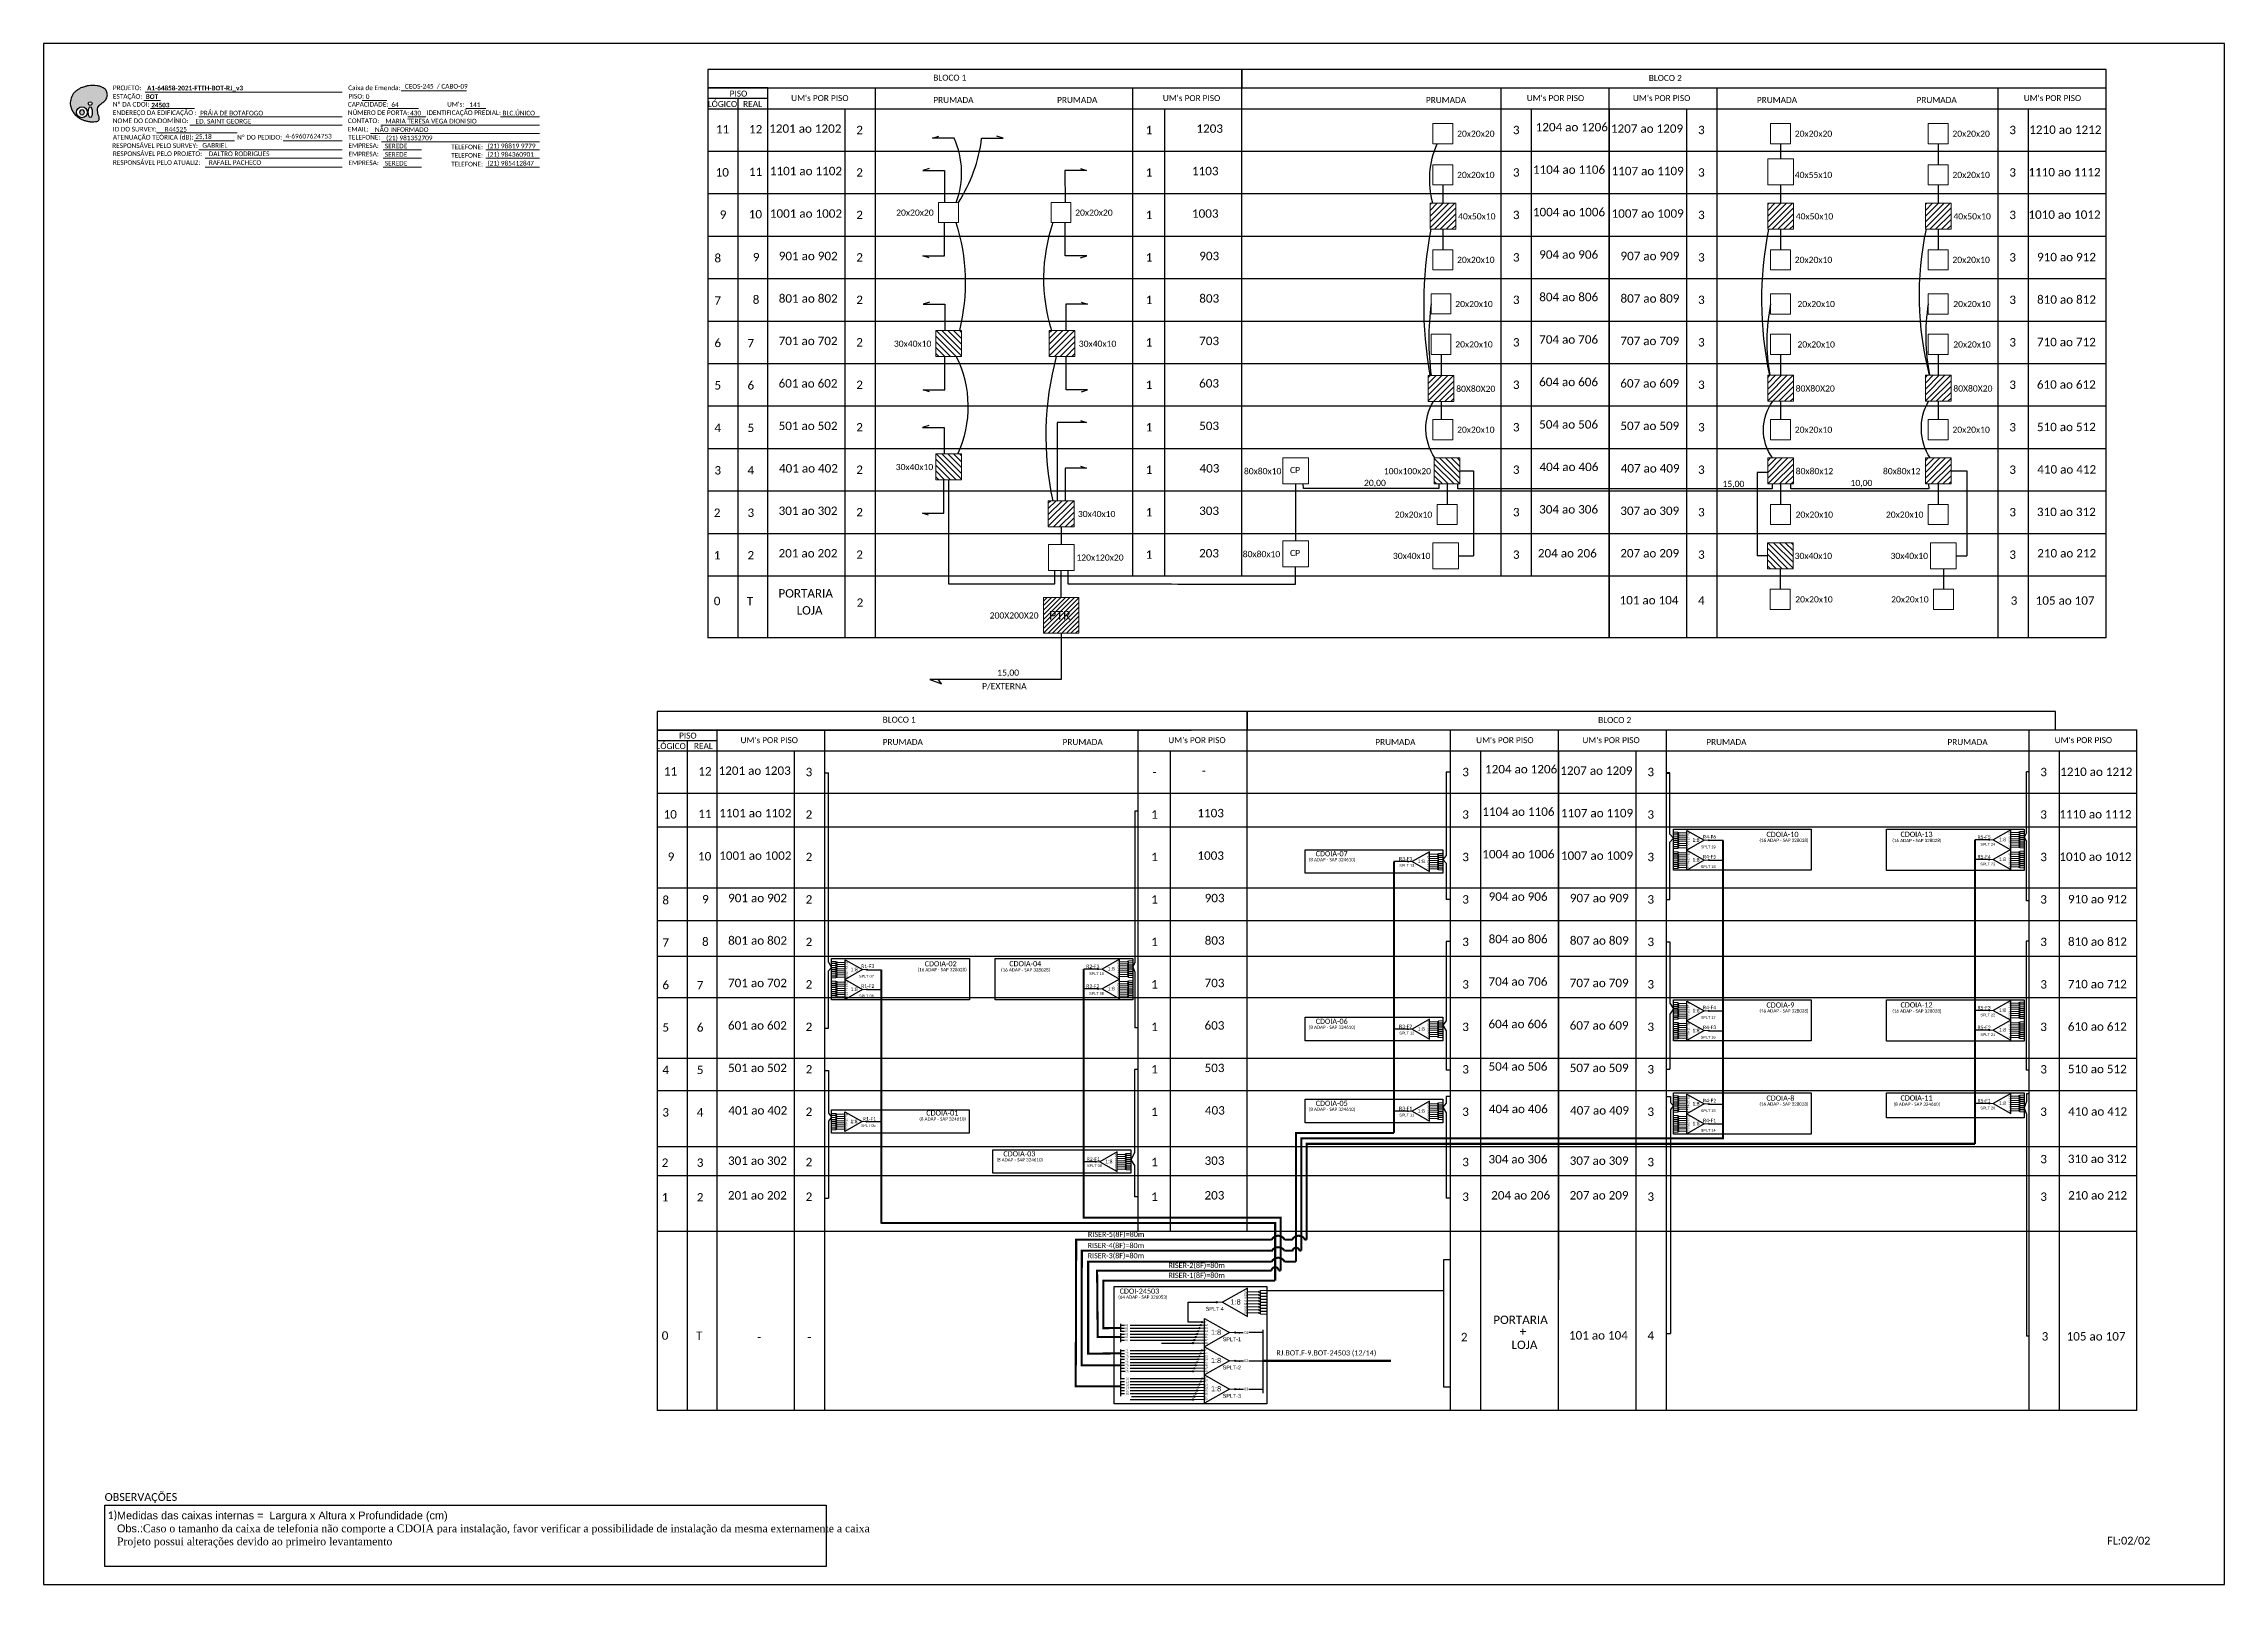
# Paper-space layout 'CDOI-24503 p2' of a CAD drawing. Header units: metres, sheet in millimetres. Extents: x -439 to 402, y -851 to -257.
# The model-space entities are those that its viewports show. They can reach past a viewport. Long polylines and large blocks are cut down to what shows.
import ezdxf
from ezdxf.enums import TextEntityAlignment as Align

# ---------------------------------------------------------------- set-up
doc = ezdxf.new("R2010")
doc.units = ezdxf.units.M
doc.layers.add('20.8-Legenda', color=1, linetype='Continuous')
doc.styles.add('ARIAL', font='arial.ttf')
doc.styles.add('WMF-Calibri0', font='calibri.ttf')
doc.styles.add('WMF-Calibri1', font='calibrib.ttf')
doc.linetypes.add('RESERVA', pattern='A,0.5,-0.15,["RESERVA",Standard,S=0.18,R=0,X=0,Y=-0.1],-1.3', length=1.95)

# ---------------------------------------------------------------- blocks, each defined once
blk = doc.blocks.new('SPLT_1-8_SC-APC_ESQ')
at = {"color": 3, "lineweight": 0}
for points in [[(2.4, -3), (0, -3)], [(2.4, -4), (0, -4)], [(2.4, -4.2), (0, -4.2)], [(2.4, -5.2), (0, -5.2)], [(2.4, -5.3), (0, -5.3)], [(2.4, -6.3), (0, -6.3)], [(2.4, -6.5), (0, -6.5)], [(2.4, -7.5), (0, -7.5)], [(2.4, -7.6), (0, -7.6)], [(2.4, -8.6), (0, -8.6)], [(2.4, -8.8), (0, -8.8)], [(2.4, -9.8), (0, -9.8)], [(2.4, -9.9), (0, -9.9)], [(2.4, -10.9), (0, -10.9)], [(2.4, -11.1), (0, -11.1)], [(2.4, -3), (2.4, -4)], [(2.4, -4.2), (2.4, -5.2)], [(2.4, -5.3), (2.4, -6.3)], [(2.4, -6.5), (2.4, -7.5)], [(2.4, -7.6), (2.4, -8.6)], [(2.4, -8.8), (2.4, -9.8)], [(2.4, -9.9), (2.4, -10.9)], [(2.4, -11.1), (2.4, -12.1)], [(3, -3.5), (7.4, -3.5)], [(7.4, -4.7), (3, -4.7)], [(7.4, -5.8), (3, -5.8)], [(7.4, -7), (3, -7)], [(7.4, -8.1), (3, -8.1)], [(7.4, -9.3), (3, -9.3)], [(7.4, -10.4), (3, -10.4)], [(7.4, -11.6), (3, -11.6)], [(2.4, -12.1), (0, -12.1)]]:
    blk.add_lwpolyline(points, dxfattribs=at)
for points in [[(3, -3.2), (2.4, -3.2), (2.4, -3.8), (3, -3.8)], [(3, -4.4), (2.4, -4.4), (2.4, -5), (3, -5)], [(3, -5.5), (2.4, -5.5), (2.4, -6.1), (3, -6.1)], [(3, -6.7), (2.4, -6.7), (2.4, -7.3), (3, -7.3)], [(3, -7.8), (2.4, -7.8), (2.4, -8.4), (3, -8.4)], [(3, -9), (2.4, -9), (2.4, -9.6), (3, -9.6)], [(3, -10.1), (2.4, -10.1), (2.4, -10.7), (3, -10.7)], [(3, -11.3), (2.4, -11.3), (2.4, -11.9), (3, -11.9)]]:
    blk.add_lwpolyline(points, close=True, dxfattribs=at)
at = {"color": 1}
blk.add_lwpolyline([(7.4, -2.1), (17, -7.5), (7.4, -13), (7.4, -2.1)], dxfattribs=at)
at = {"color": 1, "lineweight": 0}
blk.add_lwpolyline([(17, -7.5), (19.3, -7.5)], dxfattribs=at)
at = {"color": 1, "style": 'ARIAL'}
for s, height, p in [('S2', 0.75, (7.6, -5)), ('S3', 0.75, (7.6, -6.2)), ('S4', 0.75, (7.6, -7.4)), ('S5', 0.75, (7.5, -8.6)), ('S6', 0.75, (7.6, -9.7)), ('S7', 0.75, (7.6, -10.8)), ('S8', 0.75, (7.6, -11.9)), ('S1', 0.75, (7.7, -3.8)), ('1:8', 2, (10.5, -8.4))]:
    blk.add_text(s, height=height, dxfattribs=at).set_placement(p)
blk = doc.blocks.new('SPLT_1-8_SC-APC')
at = {"color": 1, "lineweight": 0}
blk.add_lwpolyline([(-17.04, -7.55), (-19.26, -7.55)], dxfattribs=at)
at = {"color": 1}
blk.add_lwpolyline([(-7.37, -2.1), (-17.04, -7.55), (-7.37, -13), (-7.37, -2.1)], dxfattribs=at)
at = {"color": 3, "lineweight": 0}
for points in [[(-2.99, -3.51), (-7.37, -3.51)], [(-7.37, -4.66), (-2.99, -4.66)], [(-7.37, -5.82), (-2.99, -5.82)], [(-7.37, -6.97), (-2.99, -6.97)], [(-7.37, -8.12), (-2.99, -8.12)], [(-2.41, -3.02), (-2.41, -4)], [(-2.41, -3.02), (0, -3.02)], [(-2.41, -4), (0, -4)], [(-2.41, -4.17), (-2.41, -5.16)], [(-2.41, -4.17), (0, -4.17)], [(-2.41, -5.16), (0, -5.16)], [(-2.41, -5.32), (-2.41, -6.31)], [(-2.41, -5.32), (0, -5.32)], [(-2.41, -6.31), (0, -6.31)], [(-2.41, -6.48), (-2.41, -7.46)], [(-2.41, -6.48), (0, -6.48)], [(-2.41, -7.46), (0, -7.46)], [(-2.41, -7.63), (-2.41, -8.62)], [(-2.41, -7.63), (0, -7.63)], [(-7.37, -9.28), (-2.99, -9.28)], [(-7.37, -10.43), (-2.99, -10.43)], [(-7.37, -11.58), (-2.99, -11.58)], [(-2.41, -8.62), (0, -8.62)], [(-2.41, -8.78), (-2.41, -9.77)], [(-2.41, -8.78), (0, -8.78)], [(-2.41, -9.77), (0, -9.77)], [(-2.41, -9.94), (-2.41, -10.92)], [(-2.41, -9.94), (0, -9.94)], [(-2.41, -10.92), (0, -10.92)], [(-2.41, -11.09), (-2.41, -12.08)], [(-2.41, -11.09), (0, -11.09)], [(-2.41, -12.08), (0, -12.08)]]:
    blk.add_lwpolyline(points, dxfattribs=at)
for points in [[(-2.99, -3.22), (-2.41, -3.22), (-2.41, -3.8), (-2.99, -3.8)], [(-2.99, -4.38), (-2.41, -4.38), (-2.41, -4.95), (-2.99, -4.95)], [(-2.99, -5.53), (-2.41, -5.53), (-2.41, -6.1), (-2.99, -6.1)], [(-2.99, -6.68), (-2.41, -6.68), (-2.41, -7.26), (-2.99, -7.26)], [(-2.99, -7.84), (-2.41, -7.84), (-2.41, -8.41), (-2.99, -8.41)], [(-2.99, -8.99), (-2.41, -8.99), (-2.41, -9.56), (-2.99, -9.56)], [(-2.99, -10.14), (-2.41, -10.14), (-2.41, -10.72), (-2.99, -10.72)], [(-2.99, -11.3), (-2.41, -11.3), (-2.41, -11.87), (-2.99, -11.87)]]:
    blk.add_lwpolyline(points, close=True, dxfattribs=at)
at = {"color": 1, "style": 'ARIAL'}
for s, height, p in [('1:8', 2, (-13.91, -8.4)), ('S1', 0.75, (-8.74, -3.78)), ('S2', 0.75, (-8.74, -4.97)), ('S3', 0.75, (-8.74, -6.18)), ('S4', 0.75, (-8.74, -7.36)), ('S5', 0.75, (-8.74, -8.57)), ('S6', 0.75, (-8.74, -9.69)), ('S7', 0.75, (-8.74, -10.78)), ('S8', 0.75, (-8.74, -11.9))]:
    blk.add_text(s, height=height, dxfattribs=at).set_placement(p)
blk = doc.blocks.new('SPLITTER_')
blk.add_point((0, 0))
at = {"style": 'ARIAL', "flags": 4}
blk.add_attdef('SPLT', (0, -3.26), '', height=1.5, dxfattribs=at)
blk = doc.blocks.new('OI')
h = blk.add_hatch(color=40)
edge = h.paths.add_edge_path()
edge.add_spline(control_points=[(4.35, -0.67), (3.92, -0.99), (3.26, -1.5), (2.81, -2.59), (2.9, -3.5), (3.06, -4.27), (3.31, -4.85), (3.37, -5.39), (3.4, -5.88), (3.2, -6.4), (2.54, -6.61), (1.65, -6.63), (0.55, -6.67), (-0.56, -6.42), (-1.61, -6.14), (-2.77, -5.61), (-3.92, -4.77), (-4.89, -3.7), (-5.34, -2.65), (-5.6, -1.94), (-5.85, -0.96), (-5.71, 0.47), (-5.1, 2.02), (-4.14, 3.02), (-3.3, 3.61), (-2.37, 4.16), (-1.36, 4.44), (-0.56, 4.7), (0.79, 4.85), (2.24, 4.97), (3.79, 4.57), (4.67, 4.21), (5.44, 3.65), (5.76, 2.99), (6.03, 2.21), (6.01, 1.46), (5.72, 0.64), (5.31, 0.08), (4.88, -0.38), (4.51, -0.55), (4.35, -0.67)], knot_values=[0, 0, 0, 0, 1.60434, 2.417191, 3.427595, 4.282808, 4.776746, 5.304182, 5.888771, 6.258406, 6.858137, 7.79129, 8.986195, 10.124242, 11.187857, 12.242908, 13.953784, 15.414161, 16.515391, 17.349188, 17.675853, 19.552021, 21.515531, 22.568638, 23.63245, 24.621084, 25.782718, 26.745347, 27.142653, 29.870543, 31.004649, 31.921532, 32.709589, 33.801391, 34.042471, 35.192333, 35.971461, 36.628871, 37.254359, 37.836911, 37.836911, 37.836911, 37.836911], degree=3, periodic=0)
h.paths.add_polyline_path([(1.13, -0.87, -1), (-0.04, -0.87, -1)], flags=16)
edge = h.paths.add_edge_path(flags=16)
edge.add_ellipse((0.56, -3.59), major_axis=(-0.02, 1.71), ratio=0.361305, start_angle=0, end_angle=360)
h.paths.add_polyline_path([(-0.36, -3.62, -1), (-3.8, -3.62, -1)], flags=16)
edge = h.paths.add_edge_path(flags=0)
edge.add_ellipse((-2.08, -3.62), major_axis=(0, 0.885), ratio=0.758294, start_angle=0, end_angle=360)
at = {"color": 40}
for centre, radius in [((-2.08, -3.62), 1.72), ((0.54, -0.87), 0.587)]:
    blk.add_circle(centre, radius, dxfattribs=at)
blk.add_ellipse((-2.08, -3.62), major_axis=(0, 0.885), ratio=0.758294, start_param=-3.141592653589792, end_param=3.141592653589792, dxfattribs=at)
blk.add_ellipse((0.56, -3.59), major_axis=(-0.02, 1.71), ratio=0.361305, dxfattribs=at)
at = {"color": 40, "start_tangent": (-0.800898, -0.598801), "end_tangent": (-0.800898, -0.598801)}
blk.add_spline([(4.35, -0.67), (3.2, -1.78), (2.9, -2.54), (2.92, -3.55), (3.12, -4.38), (3.28, -4.85), (3.37, -5.37), (3.35, -5.95), (3.2, -6.29), (2.66, -6.55), (1.73, -6.63), (0.54, -6.62), (-0.58, -6.41), (-1.6, -6.11), (-2.56, -5.67), (-3.95, -4.67), (-4.89, -3.56), (-5.37, -2.56), (-5.64, -1.78), (-5.72, -1.46), (-5.63, 0.42), (-4.84, 2.22), (-4.13, 2.99), (-3.27, 3.62), (-2.4, 4.09), (-1.3, 4.47), (-0.37, 4.72), (0.02, 4.77), (2.75, 4.8), (3.85, 4.53), (4.69, 4.16), (5.31, 3.68), (5.85, 2.73), (5.93, 2.5), (5.94, 1.35), (5.67, 0.62), (5.29, 0.08), (4.84, -0.36), (4.35, -0.67)], degree=3, dxfattribs=at)

msp = doc.modelspace()

# ---------------------------------------------------------------- hatches: boundary and pattern name
h = msp.add_hatch()
h.set_pattern_fill('ANSI31', color=1, scale=10, style=0)
h.set_pattern_definition([(45, (-928.5017, -515.8422), (-0.8838835, 0.8838835), [])])
h.paths.add_polyline_path([(100.19, -118.12), (86.62, -118.12), (86.62, -131.88), (100.19, -131.88)])
h.paths.add_polyline_path([(87.86, -127.53), (97.94, -127.53), (97.94, -122.38), (87.86, -122.38)], flags=24)
h = msp.add_hatch(color=3)
h.dxf.hatch_style = 1
edge = h.paths.add_edge_path()
edge.add_arc((343.15, -211.68), 0.179, 0, 360)
h = msp.add_hatch(color=3)
h.dxf.hatch_style = 1
edge = h.paths.add_edge_path()
edge.add_arc((451.31, -211.47), 0.179, 0, 360)
h = msp.add_hatch(color=3)
h.dxf.hatch_style = 1
edge = h.paths.add_edge_path()
edge.add_arc((227.14, -219.88), 0.169, 0, 360)
h = msp.add_hatch(color=3)
h.dxf.hatch_style = 1
edge = h.paths.add_edge_path()
edge.add_arc((343.15, -219.31), 0.179, 0, 360)
h = msp.add_hatch(color=3)
h.dxf.hatch_style = 1
edge = h.paths.add_edge_path()
edge.add_arc((451.31, -219.1), 0.179, 0, 360)
h = msp.add_hatch(color=3)
h.dxf.hatch_style = 1
edge = h.paths.add_edge_path()
edge.add_arc((18.51, -261.56), 0.179, 0, 360)
h = msp.add_hatch(color=3)
h.dxf.hatch_style = 1
edge = h.paths.add_edge_path()
edge.add_arc((18.51, -269.19), 0.179, 0, 360)
h = msp.add_hatch(color=3)
h.dxf.hatch_style = 1
edge = h.paths.add_edge_path()
edge.add_arc((107.6, -261.35), 0.179, 0, 360)
h = msp.add_hatch(color=3)
h.dxf.hatch_style = 1
edge = h.paths.add_edge_path()
edge.add_arc((107.6, -268.97), 0.179, 0, 360)
h = msp.add_hatch(color=3)
h.dxf.hatch_style = 1
edge = h.paths.add_edge_path()
edge.add_arc((343.15, -277.46), 0.179, 0, 360)
h = msp.add_hatch(color=3)
h.dxf.hatch_style = 1
edge = h.paths.add_edge_path()
edge.add_arc((451.31, -277.24), 0.179, 0, 360)
h = msp.add_hatch(color=3)
h.dxf.hatch_style = 1
edge = h.paths.add_edge_path()
edge.add_arc((227.14, -284.5), 0.169, 0, 360)
h = msp.add_hatch(color=3)
h.dxf.hatch_style = 1
edge = h.paths.add_edge_path()
edge.add_arc((343.15, -285.08), 0.179, 0, 360)
h = msp.add_hatch(color=3)
h.dxf.hatch_style = 1
edge = h.paths.add_edge_path()
edge.add_arc((451.31, -284.87), 0.179, 0, 360)
h = msp.add_hatch(color=3)
h.dxf.hatch_style = 1
edge = h.paths.add_edge_path()
edge.add_arc((227.14, -316.12), 0.169, 0, 360)
h = msp.add_hatch(color=3)
h.dxf.hatch_style = 1
edge = h.paths.add_edge_path()
edge.add_arc((343.15, -313.36), 0.179, 0, 360)
h = msp.add_hatch(color=3)
h.dxf.hatch_style = 1
edge = h.paths.add_edge_path()
edge.add_arc((451.31, -313.14), 0.179, 0, 360)
h = msp.add_hatch(color=3)
h.dxf.hatch_style = 1
edge = h.paths.add_edge_path()
edge.add_arc((18.25, -320.15), 0.169, 0, 360)
h = msp.add_hatch(color=3)
h.dxf.hatch_style = 1
edge = h.paths.add_edge_path()
edge.add_arc((343.15, -320.98), 0.179, 0, 360)
h = msp.add_hatch(color=3)
h.dxf.hatch_style = 1
edge = h.paths.add_edge_path()
edge.add_arc((106.7, -335.59), 0.169, 0, 360)
h = msp.add_hatch(color=3)
h.dxf.hatch_style = 1
edge = h.paths.add_edge_path()
edge.add_arc((153.37, -389.79), 0.256, 0, 360)
h = msp.add_hatch(color=3)
h.dxf.hatch_style = 1
edge = h.paths.add_edge_path()
edge.add_arc((145.22, -403.19), 0.242, 0, 360)
h = msp.add_hatch(color=3)
h.dxf.hatch_style = 1
edge = h.paths.add_edge_path()
edge.add_arc((145.72, -402.04), 0.242, 0, 360)
h = msp.add_hatch(color=3)
h.dxf.hatch_style = 1
edge = h.paths.add_edge_path()
edge.add_arc((146.22, -400.89), 0.242, 0, 360)
h = msp.add_hatch(color=3)
h.dxf.hatch_style = 1
edge = h.paths.add_edge_path()
edge.add_arc((146.72, -399.73), 0.242, 0, 360)
h = msp.add_hatch(color=3)
h.dxf.hatch_style = 1
edge = h.paths.add_edge_path()
edge.add_arc((147.22, -398.58), 0.242, 0, 360)
h = msp.add_hatch(color=3)
h.dxf.hatch_style = 1
edge = h.paths.add_edge_path()
edge.add_arc((147.72, -397.43), 0.242, 0, 360)
h = msp.add_hatch(color=3)
h.dxf.hatch_style = 1
edge = h.paths.add_edge_path()
edge.add_arc((160.49, -401.46), 0.242, 0, 360)
h = msp.add_hatch(color=3)
h.dxf.hatch_style = 1
edge = h.paths.add_edge_path()
edge.add_arc((144.22, -405.5), 0.242, 0, 360)
h = msp.add_hatch(color=3)
h.dxf.hatch_style = 1
edge = h.paths.add_edge_path()
edge.add_arc((144.72, -404.35), 0.242, 0, 360)
h = msp.add_hatch(color=3)
h.dxf.hatch_style = 1
edge = h.paths.add_edge_path()
edge.add_arc((146.22, -411.78), 0.242, 0, 360)
h = msp.add_hatch(color=3)
h.dxf.hatch_style = 1
edge = h.paths.add_edge_path()
edge.add_arc((146.72, -410.63), 0.242, 0, 360)
h = msp.add_hatch(color=3)
h.dxf.hatch_style = 1
edge = h.paths.add_edge_path()
edge.add_arc((147.22, -409.48), 0.242, 0, 360)
h = msp.add_hatch(color=3)
h.dxf.hatch_style = 1
edge = h.paths.add_edge_path()
edge.add_arc((147.72, -408.32), 0.242, 0, 360)
h = msp.add_hatch(color=3)
h.dxf.hatch_style = 1
edge = h.paths.add_edge_path()
edge.add_arc((144.22, -416.4), 0.242, 0, 360)
h = msp.add_hatch(color=3)
h.dxf.hatch_style = 1
edge = h.paths.add_edge_path()
edge.add_arc((144.72, -415.24), 0.242, 0, 360)
h = msp.add_hatch(color=3)
h.dxf.hatch_style = 1
edge = h.paths.add_edge_path()
edge.add_arc((145.22, -414.09), 0.242, 0, 360)
h = msp.add_hatch(color=3)
h.dxf.hatch_style = 1
edge = h.paths.add_edge_path()
edge.add_arc((145.72, -412.94), 0.242, 0, 360)
h = msp.add_hatch(color=3)
h.dxf.hatch_style = 1
edge = h.paths.add_edge_path()
edge.add_arc((147.22, -420.37), 0.242, 0, 360)
h = msp.add_hatch(color=3)
h.dxf.hatch_style = 1
edge = h.paths.add_edge_path()
edge.add_arc((147.72, -419.22), 0.242, 0, 360)
h = msp.add_hatch(color=3)
h.dxf.hatch_style = 1
edge = h.paths.add_edge_path()
edge.add_arc((160.49, -412.36), 0.242, 0, 360)
h = msp.add_hatch(color=3)
h.dxf.hatch_style = 1
edge = h.paths.add_edge_path()
edge.add_arc((144.22, -427.29), 0.242, 0, 360)
h = msp.add_hatch(color=3)
h.dxf.hatch_style = 1
edge = h.paths.add_edge_path()
edge.add_arc((144.72, -426.14), 0.242, 0, 360)
h = msp.add_hatch(color=3)
h.dxf.hatch_style = 1
edge = h.paths.add_edge_path()
edge.add_arc((145.22, -424.99), 0.242, 0, 360)
h = msp.add_hatch(color=3)
h.dxf.hatch_style = 1
edge = h.paths.add_edge_path()
edge.add_arc((145.72, -423.83), 0.242, 0, 360)
h = msp.add_hatch(color=3)
h.dxf.hatch_style = 1
edge = h.paths.add_edge_path()
edge.add_arc((146.22, -422.68), 0.242, 0, 360)
h = msp.add_hatch(color=3)
h.dxf.hatch_style = 1
edge = h.paths.add_edge_path()
edge.add_arc((146.72, -421.53), 0.242, 0, 360)
h = msp.add_hatch(color=3)
h.dxf.hatch_style = 1
edge = h.paths.add_edge_path()
edge.add_arc((160.49, -423.26), 0.242, 0, 360)

# ---------------------------------------------------------------- linework, layer by layer
at = {"color": 1, "linetype": 'Continuous'}
for p, q in [((235.64, 33.43), (236.17, 33.96)), ((235.64, 31.19), (238.41, 33.96)), ((235.64, 28.94), (240.66, 33.96)), ((235.64, 26.7), (242.9, 33.96)), ((235.64, 24.45), (245.15, 33.96)), ((365.85, 33.43), (366.38, 33.96)), ((365.85, 31.19), (368.63, 33.96)), ((365.85, 28.94), (370.87, 33.96)), ((365.85, 26.7), (373.12, 33.96)), ((365.85, 24.45), (375.36, 33.96)), ((426.65, 33.43), (427.18, 33.96)), ((426.65, 31.19), (429.43, 33.96)), ((426.65, 28.94), (431.67, 33.96)), ((426.65, 26.7), (433.92, 33.96)), ((426.65, 24.45), (436.16, 33.96)), ((237.35, 23.92), (245.54, 32.11)), ((239.59, 23.92), (245.54, 29.87)), ((241.84, 23.92), (245.54, 27.62)), ((244.08, 23.92), (245.54, 25.38)), ((367.57, 23.92), (375.76, 32.11)), ((369.81, 23.92), (375.76, 29.87)), ((372.06, 23.92), (375.76, 27.62)), ((374.3, 23.92), (375.76, 25.38)), ((428.37, 23.92), (436.56, 32.11)), ((430.61, 23.92), (436.56, 29.87)), ((432.86, 23.92), (436.56, 27.62)), ((435.1, 23.92), (436.56, 25.38)), ((54.93, -24.92), (45.14, -15.13)), ((54.93, -22.68), (47.39, -15.13)), ((54.93, -20.43), (49.63, -15.13)), ((54.93, -18.19), (51.88, -15.13)), ((54.93, -15.94), (54.12, -15.13)), ((88.78, -15.94), (89.59, -15.13)), ((88.78, -18.19), (91.83, -15.13)), ((88.78, -20.43), (94.08, -15.13)), ((88.78, -22.68), (96.32, -15.13)), ((88.78, -24.92), (98.57, -15.13)), ((52.94, -25.18), (45.02, -17.26)), ((50.69, -25.18), (45.02, -19.51)), ((48.45, -25.18), (45.02, -21.75)), ((46.2, -25.18), (45.02, -24)), ((90.77, -25.18), (98.69, -17.26)), ((93.02, -25.18), (98.69, -19.51)), ((95.26, -25.18), (98.69, -21.75)), ((97.51, -25.18), (98.69, -24)), ((234.91, -33.31), (235.72, -32.5)), ((234.91, -35.56), (237.96, -32.5)), ((234.91, -37.8), (240.21, -32.5)), ((234.91, -40.05), (242.45, -32.5)), ((234.91, -42.29), (244.7, -32.5)), ((365.84, -33.21), (366.65, -32.4)), ((365.84, -35.45), (368.89, -32.4)), ((365.84, -37.7), (371.14, -32.4)), ((365.84, -39.94), (373.38, -32.4)), ((365.84, -42.19), (375.63, -32.4)), ((426.64, -33.21), (427.44, -32.4)), ((426.64, -35.45), (429.69, -32.4)), ((426.64, -37.7), (431.93, -32.4)), ((426.64, -39.94), (434.18, -32.4)), ((426.64, -42.19), (436.42, -32.4)), ((236.9, -42.55), (244.82, -34.63)), ((239.15, -42.55), (244.82, -36.88)), ((241.39, -42.55), (244.82, -39.12)), ((243.64, -42.55), (244.82, -41.37)), ((367.83, -42.44), (375.75, -34.53)), ((370.08, -42.44), (375.75, -36.77)), ((372.32, -42.44), (375.75, -39.02)), ((374.57, -42.44), (375.75, -41.26)), ((428.63, -42.44), (436.54, -34.53)), ((430.87, -42.44), (436.54, -36.77)), ((433.12, -42.44), (436.54, -39.02)), ((435.36, -42.44), (436.54, -41.26)), ((52.93, -72.72), (45.02, -64.8)), ((50.69, -72.72), (45.02, -67.05)), ((54.92, -72.46), (45.13, -62.68)), ((54.92, -70.22), (47.38, -62.68)), ((54.92, -67.97), (49.62, -62.68)), ((54.92, -65.73), (51.87, -62.68)), ((54.92, -63.48), (54.11, -62.68)), ((247.13, -74.31), (237.24, -64.42)), ((244.88, -74.31), (237.24, -66.67)), ((247.15, -72.08), (239.33, -64.27)), ((247.15, -69.84), (241.58, -64.27)), ((247.15, -67.59), (243.82, -64.27)), ((247.15, -65.35), (246.07, -64.27)), ((365.85, -65.35), (366.94, -64.27)), ((365.85, -67.59), (369.18, -64.27)), ((365.85, -69.84), (371.43, -64.27)), ((365.85, -72.08), (373.67, -64.27)), ((365.87, -74.31), (375.76, -64.42)), ((368.12, -74.31), (375.76, -66.67)), ((426.65, -65.35), (427.73, -64.27)), ((426.65, -67.59), (429.98, -64.27)), ((426.65, -69.84), (432.22, -64.27)), ((426.65, -72.08), (434.47, -64.27)), ((426.67, -74.31), (436.56, -64.42)), ((428.92, -74.31), (436.56, -66.67)), ((48.44, -72.72), (45.02, -69.29)), ((46.2, -72.72), (45.02, -71.54)), ((242.64, -74.31), (237.24, -68.91)), ((240.39, -74.31), (237.24, -71.16)), ((238.15, -74.31), (237.24, -73.4)), ((370.36, -74.31), (375.76, -68.91)), ((372.61, -74.31), (375.76, -71.16)), ((374.85, -74.31), (375.76, -73.4)), ((431.16, -74.31), (436.56, -68.91)), ((433.41, -74.31), (436.56, -71.16)), ((435.65, -74.31), (436.56, -73.4)), ((88.42, -81.58), (89.23, -80.77)), ((88.42, -83.82), (91.48, -80.77)), ((88.42, -86.07), (93.72, -80.77)), ((88.42, -88.31), (95.97, -80.77)), ((88.42, -90.56), (98.21, -80.77)), ((90.41, -90.82), (98.33, -82.9)), ((92.66, -90.82), (98.33, -85.15)), ((94.9, -90.82), (98.33, -87.39)), ((97.15, -90.82), (98.33, -89.64)), ((373.64, -106.98), (365.73, -99.06)), ((375.63, -106.72), (365.85, -96.94)), ((375.63, -104.48), (368.09, -96.94)), ((375.63, -102.23), (370.34, -96.94)), ((375.63, -99.99), (372.58, -96.94)), ((375.63, -97.74), (374.83, -96.94)), ((371.4, -106.98), (365.73, -101.31)), ((369.15, -106.98), (365.73, -103.55)), ((366.91, -106.98), (365.73, -105.8))]:
    msp.add_line(p, q, dxfattribs=at)
at = {"color": 30}
for p, q in [((227.14, -219.88), (221.68, -219.88)), ((227.14, -284.5), (221.68, -284.5)), ((227.14, -316.12), (221.68, -316.12)), ((116.23, -408.32), (117.74, -408.32)), ((116.23, -409.48), (117.74, -409.48)), ((116.23, -410.63), (117.74, -410.63)), ((120.03, -408.32), (147.72, -408.32)), ((120.03, -409.48), (147.22, -409.48)), ((120.03, -410.63), (146.72, -410.63))]:
    msp.add_line(p, q, dxfattribs=at)
at = {"color": 1}
for p, q in [((411.64, -309.05), (464.77, -309.05)), ((411.64, -318.69), (411.64, -309.05)), ((464.77, -309.05), (464.77, -318.69)), ((464.77, -318.69), (411.64, -318.69)), ((116.23, -420.37), (117.74, -420.37)), ((120.03, -420.37), (147.22, -420.37)), ((116.23, -421.53), (117.74, -421.53)), ((116.23, -422.68), (117.74, -422.68)), ((116.23, -423.83), (117.74, -423.83)), ((116.23, -424.99), (117.74, -424.99)), ((120.01, -424.99), (145.22, -424.99)), ((120.03, -421.53), (146.72, -421.53)), ((120.03, -422.68), (146.22, -422.68)), ((120.03, -423.83), (145.72, -423.83))]:
    msp.add_line(p, q, dxfattribs=at)
at = {"color": 5}
for p, q in [((18.25, -320.15), (23.91, -320.15)), ((116.23, -398.58), (117.74, -398.58)), ((116.23, -399.73), (117.74, -399.73)), ((116.23, -400.89), (117.74, -400.89)), ((120.03, -398.58), (147.22, -398.58)), ((120.03, -399.73), (146.72, -399.73)), ((120.03, -400.89), (146.22, -400.89))]:
    msp.add_line(p, q, dxfattribs=at)
at = {"color": 6}
for p, q in [((106.7, -335.59), (102.09, -335.59)), ((116.23, -402.04), (117.74, -402.04)), ((116.23, -403.19), (117.74, -403.19)), ((120.03, -402.04), (145.72, -402.04)), ((120.03, -403.19), (145.22, -403.19)), ((116.23, -404.35), (117.74, -404.35)), ((120.03, -404.35), (144.72, -404.35))]:
    msp.add_line(p, q, dxfattribs=at)
at = {"color": 3}
for p, q in [((116.23, -411.78), (117.74, -411.78)), ((120.03, -411.78), (146.22, -411.78)), ((116.23, -412.94), (117.74, -412.94)), ((116.23, -414.09), (117.74, -414.09)), ((116.23, -415.24), (117.74, -415.24)), ((116.23, -416.4), (118, -416.4)), ((116.23, -419.22), (117.74, -419.22)), ((120.03, -412.94), (145.72, -412.94)), ((120.03, -414.09), (145.22, -414.09)), ((120.03, -415.24), (144.72, -415.24)), ((120.03, -416.4), (144.22, -416.4)), ((120.03, -419.22), (147.72, -419.22))]:
    msp.add_line(p, q, dxfattribs=at)
at = {"color": 8, "linetype": 'RESERVA', "ltscale": 2}
for p, q in [((132.13, -405.5), (144.22, -405.5)), ((120.03, -427.29), (144.22, -427.29)), ((120.53, -426.14), (144.72, -426.14))]:
    msp.add_line(p, q, dxfattribs=at)
at = {"color": 0}
for p, q in [((-275.48, -467.97), (2.77, -467.97)), ((-275.48, -491.67), (-275.48, -467.97)), ((2.77, -467.97), (2.77, -491.67)), ((2.77, -491.67), (-275.48, -491.67))]:
    msp.add_line(p, q, dxfattribs=at)
msp.add_lwpolyline([(-299.04, -498.54), (541.96, -498.54), (541.96, 95.46), (-299.04, 95.46)], close=True)
at = {"color": 7, "lineweight": 0}
for points in [[(-259.93, 76.78), (-183.96, 76.78)], [(-161.12, 77.27), (-135.99, 77.27)], [(-260.45, 73.5), (-253.9, 73.5)], [(-257.79, 70.43), (-240.82, 70.43)], [(-176.16, 73.54), (-166.68, 73.54)], [(-166.12, 70.43), (-154.5, 70.43)], [(-136.17, 70.43), (-128.51, 70.43)], [(-255.47, 61.01), (-224.42, 61.01)], [(-242.63, 64.08), (-183.96, 64.08)], [(-239.22, 67.19), (-183.96, 67.19)], [(-173.04, 60.84), (-107.77, 60.84)], [(-169, 64.08), (-107.77, 64.08)], [(-158.53, 67.19), (-151.59, 67.19)], [(-122.83, 67.19), (-107.8, 67.19)], [(-240.93, 58.05), (-225.42, 58.05)], [(-239.22, 54.49), (-183.96, 54.49)], [(-236.73, 51.25), (-183.96, 51.25)], [(-206.7, 58.05), (-183.94, 58.05)], [(-168.75, 57.6), (-107.77, 57.6)], [(-168.15, 54.49), (-153.35, 54.49)], [(-168.15, 51.25), (-153.35, 51.25)], [(-128.54, 54.49), (-107.77, 54.49)], [(-128.54, 51.25), (-107.77, 51.25)], [(-236.73, 47.86), (-183.96, 47.86)], [(-168.15, 47.86), (-153.35, 47.86)], [(-128.54, 47.86), (-107.77, 47.86)], [(148.6, -403.19), (145.22, -403.19)], [(148.6, -402.04), (145.72, -402.04)], [(148.6, -400.89), (146.22, -400.89)], [(148.6, -399.73), (146.72, -399.73)], [(148.6, -398.58), (147.22, -398.58)], [(147.72, -397.43), (148.6, -397.43)], [(148.6, -405.5), (144.22, -405.5)], [(148.6, -404.35), (144.72, -404.35)], [(148.6, -411.78), (146.22, -411.78)], [(148.6, -410.63), (146.72, -410.63)], [(148.6, -409.48), (147.22, -409.48)], [(147.72, -408.32), (148.6, -408.32)], [(148.6, -416.4), (144.22, -416.4)], [(148.6, -415.24), (144.72, -415.24)], [(148.6, -414.09), (145.22, -414.09)], [(148.6, -412.94), (145.72, -412.94)], [(148.6, -420.37), (147.22, -420.37)], [(147.72, -419.22), (148.6, -419.22)], [(148.6, -427.29), (144.22, -427.29)], [(148.6, -426.14), (144.72, -426.14)], [(148.6, -424.99), (145.22, -424.99)], [(148.6, -423.83), (145.72, -423.83)], [(148.6, -422.68), (146.22, -422.68)], [(148.6, -421.53), (146.72, -421.53)]]:
    msp.add_lwpolyline(points, dxfattribs=at)
for points in [[(-19.71, 78.47), (-42.85, 78.36)], [(-42.85, 78.36), (-42.85, 70.13)], [(21.62, 78.47), (21.62, 70.25), (21.62, -133.6)], [(120.87, 78.47), (120.87, 70.25), (120.87, -109.84)], [(163.02, -109.84), (163.02, 78.47)], [(263.08, 70.25), (263.08, 78.47)], [(304.67, 70.25), (304.67, 78.47)], [(346.26, 78.47), (346.26, 70.25)], [(454.73, 70.25), (454.73, 78.47)], [(496.32, 70.25), (496.32, 78.47)], [(304.67, 70.25), (-42.85, 70.25)], [(-42.85, 70.13), (-42.85, -133.71)], [(-31.28, 74.25), (-31.28, -133.6)], [(304.67, 70.25), (-19.71, 70.25)], [(304.67, 70.25), (-19.71, 70.25)], [(10.05, -133.6), (10.05, 70.25)], [(133.26, 70.25), (133.26, 70.25), (133.26, -109.84)], [(263.08, -109.84), (263.08, 70.25)], [(274.65, 70.25), (274.65, -109.84)], [(304.67, 70.25), (304.67, -133.6)], [(496.32, 70.25), (304.67, 70.25)], [(496.32, 70.25), (304.67, 70.25)], [(496.32, 70.25), (304.67, 70.25)], [(304.67, -133.6), (304.67, 70.25)], [(334.68, -133.6), (334.68, 70.25)], [(346.26, 70.25), (346.26, -133.6)], [(454.73, -133.6), (454.73, 70.25)], [(466.3, 70.25), (466.3, -133.6)], [(496.32, -133.6), (496.32, 70.25)], [(304.67, 53.87), (-42.85, 53.87)], [(304.67, 53.87), (-19.71, 53.87)], [(496.32, 53.87), (304.67, 53.87)], [(496.32, 53.87), (304.67, 53.87)], [(304.67, 37.5), (-42.85, 37.5)], [(496.32, 37.5), (304.67, 37.5)], [(304.67, 21.13), (-42.85, 21.13)], [(496.32, 21.13), (304.67, 21.13)], [(304.67, 4.76), (-42.85, 4.76)], [(496.32, 4.76), (304.67, 4.76)], [(304.67, -11.61), (-42.85, -11.61)], [(496.32, -11.61), (304.67, -11.61)], [(306.98, -27.98), (-42.85, -27.98)], [(496.32, -27.98), (304.67, -27.98)], [(304.67, -44.36), (-42.85, -44.36)], [(496.32, -44.36), (304.67, -44.36)], [(304.67, -60.73), (-42.85, -60.73)], [(496.32, -60.73), (304.67, -60.73)], [(304.67, -77.1), (-42.85, -77.1)], [(496.32, -77.1), (304.67, -77.1)], [(304.67, -93.47), (-42.85, -93.47)], [(496.32, -93.47), (304.67, -93.47)], [(304.67, -109.84), (-42.85, -109.84)], [(496.32, -109.84), (304.67, -109.84)], [(304.67, -133.6), (-42.85, -133.6)], [(496.32, -133.6), (304.67, -133.6)], [(-39.23, -169.06), (-62.38, -169.17)], [(-39.23, -169.06), (-62.38, -169.17)], [(-62.38, -169.17), (-62.38, -177.39)], [(-50.8, -173.28), (-50.8, -431.54)], [(2.1, -169.06), (2.1, -177.28), (2.1, -431.54)], [(122.96, -169.06), (122.96, -177.28), (122.96, -362.52)], [(165.1, -362.52), (165.1, -169.06)], [(243.55, -177.28), (243.55, -169.06)], [(285.14, -177.28), (285.14, -169.06)], [(326.73, -169.06), (326.73, -177.28)], [(466.67, -177.28), (466.67, -169.06)], [(508.26, -177.28), (508.26, -169.06)], [(285.14, -177.28), (-62.38, -177.28)], [(-62.38, -177.39), (-62.38, -431.54)], [(285.14, -177.28), (-39.23, -177.28)], [(285.14, -177.28), (-39.23, -177.28)], [(-9.48, -431.54), (-9.48, -177.28)], [(135.35, -177.28), (135.35, -177.28), (135.35, -362.52)], [(243.55, -431.54), (243.55, -177.28)], [(255.12, -177.28), (255.12, -431.54)], [(285.14, -177.28), (285.14, -381.13)], [(508.26, -177.28), (285.14, -177.28)], [(508.26, -177.28), (285.14, -177.28)], [(508.26, -177.28), (285.14, -177.28)], [(285.14, -431.54), (285.14, -177.28)], [(315.16, -431.54), (315.16, -177.28)], [(326.73, -177.28), (326.73, -431.54)], [(466.67, -431.54), (466.67, -177.28)], [(478.24, -177.28), (478.24, -431.54)], [(508.26, -431.54), (508.26, -177.28)], [(508.26, -193.65), (285.14, -193.65), (-62.38, -193.65)], [(285.14, -193.65), (-39.23, -193.65)], [(508.26, -193.65), (285.14, -193.65)], [(508.26, -206.59), (285.14, -206.59), (-62.38, -206.59)], [(508.26, -230.09), (285.14, -230.09), (-62.38, -230.09)], [(508.26, -242.77), (285.14, -242.77), (-62.38, -242.77)], [(508.26, -256.46), (285.14, -256.46), (-62.38, -256.46)], [(508.26, -272.36), (285.14, -272.36), (-62.38, -272.36)], [(508.26, -295.81), (285.14, -295.81), (-62.38, -295.81)], [(508.26, -308.26), (285.14, -308.26), (-62.38, -308.26)], [(508.26, -329.82), (285.14, -329.82), (-62.38, -329.82)], [(285.14, -341), (-62.38, -341)], [(508.26, -341), (285.14, -341)], [(508.26, -362.52), (285.14, -362.52), (-62.38, -362.52)], [(508.26, -431.54), (285.14, -431.54), (-62.38, -431.54)]]:
    msp.add_lwpolyline(points)
at = {"color": 0}
for points in [[(-19.71, -133.6), (-19.71, 78.47), (304.67, 78.47)], [(304.67, 78.47), (496.32, 78.47)], [(-19.71, 74.25), (-42.85, 74.25)], [(304.67, 70.25), (-19.71, 70.25)], [(496.32, 70.25), (304.67, 70.25)], [(-39.23, -173.28), (-62.38, -173.28)], [(-39.23, -431.54), (-39.23, -169.06), (285.14, -169.06)], [(285.14, -169.06), (508.26, -169.06)], [(285.14, -169.06), (476.8, -169.06)], [(285.14, -177.28), (-39.23, -177.28)], [(508.26, -177.28), (285.14, -177.28)]]:
    msp.add_lwpolyline(points, dxfattribs=at)
at = {"color": 3}
for points in [[(52.88, 34.22, 0.199645), (52.11, 58.97), (43.78, 58.97), (46.19, 59.76)], [(53.75, 34.22, 0.112315), (62.71, 58.97), (71.03, 58.97), (68.62, 59.76)], [(236.73, 33.96, -0.173092), (238.39, 56.88)], [(52.77, 26.45, -0.139719), (54.12, -15.13)], [(90.16, 26.45, 0.157891), (89.59, -15.13)], [(235.72, -32.5, -0.09161), (236.06, 23.92)], [(366.65, -32.4, -0.101959), (366.28, 23.92)], [(428.27, -32.4, -0.117849), (427.08, 23.92)], [(53.52, -62.68, 0.22962), (52.94, -25.18)], [(91.47, -25.18, 0.118076), (90.12, -80.77)], [(237.47, -64.27, -0.288964), (236.9, -42.55)], [(367.69, -64.27, -0.32596), (367.83, -42.44)], [(428.49, -64.27, -0.282456), (427.86, -42.44)]]:
    msp.add_lwpolyline(points, format="xyb", dxfattribs=at)
at = {"lineweight": 0}
for points in [[(244.41, 64.65), (236.74, 64.65), (236.74, 56.88), (244.41, 56.88)], [(374.62, 64.65), (366.96, 64.65), (366.96, 56.88), (374.62, 56.88)], [(435.42, 64.65), (427.76, 64.65), (427.76, 56.88), (435.42, 56.88)], [(375.75, 51.03), (365.85, 51.03), (365.85, 40.99), (375.75, 40.99)], [(244.41, 48.76), (236.75, 48.76), (236.75, 40.99), (244.41, 40.99)], [(435.43, 48.76), (427.77, 48.76), (427.77, 40.99), (435.43, 40.99)], [(244.41, 16.02), (236.75, 16.02), (236.75, 8.25), (244.41, 8.25)], [(374.63, 16.02), (366.97, 16.02), (366.97, 8.25), (374.63, 8.25)], [(435.43, 16.02), (427.77, 16.02), (427.77, 8.25), (435.43, 8.25)], [(243.69, -1), (236.03, -1), (236.03, -8.76), (243.69, -8.76)], [(366.96, -1.01), (374.62, -1.01), (374.62, -8.78), (366.96, -8.78)], [(427.76, -1.01), (435.42, -1.01), (435.42, -8.78), (427.76, -8.78)], [(243.69, -16.57), (236.03, -16.57), (236.03, -24.34), (243.69, -24.34)], [(366.96, -16.59), (374.62, -16.59), (374.62, -24.36), (366.96, -24.36)], [(427.76, -16.59), (435.42, -16.59), (435.42, -24.36), (427.76, -24.36)], [(244.41, -49.47), (236.75, -49.47), (236.75, -57.24), (244.41, -57.24)], [(374.63, -49.47), (366.97, -49.47), (366.97, -57.24), (374.63, -57.24)], [(435.43, -49.47), (427.77, -49.47), (427.77, -57.24), (435.43, -57.24)], [(238.37, -82.21), (246.03, -82.21), (246.03, -89.98), (238.37, -89.98)], [(366.98, -82.21), (374.64, -82.21), (374.64, -89.98), (366.98, -89.98)], [(435.43, -82.21), (427.77, -82.21), (427.77, -89.98), (435.43, -89.98)], [(366.85, -114.88), (374.52, -114.88), (374.52, -122.65), (366.85, -122.65)], [(429.78, -114.88), (437.45, -114.88), (437.45, -122.65), (429.78, -122.65)]]:
    msp.add_lwpolyline(points, close=True, dxfattribs=at)
at = {"color": 3}
for points in [[(370.79, 56.88), (370.8, 51.03)], [(431.59, 56.88), (431.6, 48.76)], [(42.45, 47.37), (40.04, 46.58), (48.36, 46.58), (48.36, 34.22)], [(100.77, 47.37), (103.18, 46.58), (94.85, 46.58), (94.86, 34.22)], [(240.58, 40.99), (240.59, 33.96)], [(370.8, 40.99), (370.81, 33.96)], [(431.6, 40.99), (431.6, 33.96)], [(42.41, 12.82), (40, 13.61), (48.33, 13.61), (48.32, 26.45)], [(100.8, 12.82), (103.21, 13.61), (94.88, 13.61), (94.89, 26.45)], [(240.59, 23.92), (240.59, 16.02)], [(370.81, 23.92), (370.81, 16.02)], [(431.6, 23.92), (431.6, 16.02)], [(42.57, -4.25), (40.16, -5.04), (48.49, -5.04), (48.48, -15.13)], [(101.14, -4.25), (103.55, -5.04), (95.22, -5.04), (95.23, -15.13)], [(42.54, -38.8), (40.13, -38.02), (48.45, -38.02), (48.45, -25.18)], [(101.17, -38.8), (103.59, -38.02), (95.26, -38.02), (95.26, -25.18)], [(239.86, -24.34), (239.86, -32.5)], [(370.79, -24.36), (370.79, -32.4)], [(431.59, -24.36), (431.59, -32.4)], [(100.78, -49.86), (103.19, -50.65), (91.82, -50.65), (91.83, -80.77)], [(239.86, -42.55), (239.86, -49.47)], [(370.79, -42.44), (370.8, -49.47)], [(431.59, -42.44), (431.6, -49.47)], [(42.29, -51.8), (39.88, -52.58), (48.21, -52.58), (48.2, -62.68)], [(42.25, -86.35), (39.84, -85.56), (48.17, -85.56), (48.16, -72.72)], [(49.97, -72.72), (49.97, -112.81), (90.99, -112.81), (90.99, -107.62)], [(100.78, -67.47), (103.19, -68.26), (94.86, -68.26), (94.87, -80.77)], [(183.79, -74.31), (183.79, -96.24)], [(239.04, -74.31), (239.04, -76.11), (186.78, -76.11), (186.75, -74.31)], [(242.19, -74.31), (242.19, -82.21)], [(367.6, -74.31), (367.6, -76.16), (246.32, -76.16), (246.34, -74.31)], [(370.81, -74.31), (370.81, -82.21)], [(427.88, -74.31), (427.94, -76.12), (374.82, -76.12), (374.82, -74.31)], [(431.6, -74.31), (431.6, -82.21)], [(93.38, -90.82), (93.38, -97.58)], [(96, -107.62), (96, -112.84), (135.93, -112.84), (138.41, -112.88)], [(138.41, -112.88), (138.41, -112.88), (183.79, -112.88), (183.79, -106.29)], [(370.68, -106.98), (370.68, -114.88)], [(433.61, -106.98), (433.61, -114.88)], [(172.63, -385.26), (240.79, -385.28)], [(160.48, -401.46), (163.56, -401.46)], [(165.72, -401.34), (170.99, -401.34)], [(116.23, -411.52), (116.23, -419.6)]]:
    msp.add_lwpolyline(points, dxfattribs=at)
at = {"color": 0, "lineweight": 0}
for points in [[(46.09, 34.22), (53.75, 34.22), (53.75, 26.45), (46.09, 26.45)], [(97.12, 34.22), (89.46, 34.22), (89.46, 26.45), (97.12, 26.45)]]:
    msp.add_lwpolyline(points, close=True, dxfattribs=at)
at = {"color": 1, "lineweight": 0}
for points in [[(245.54, 33.96), (235.64, 33.96), (235.64, 23.92), (245.54, 23.92)], [(375.76, 33.96), (365.85, 33.96), (365.85, 23.92), (375.76, 23.92)], [(436.56, 33.96), (426.65, 33.96), (426.65, 23.92), (436.56, 23.92)], [(45.02, -15.13), (54.93, -15.13), (54.93, -25.18), (45.02, -25.18)], [(98.69, -15.13), (88.78, -15.13), (88.78, -25.18), (98.69, -25.18)], [(244.82, -32.5), (234.91, -32.5), (234.91, -42.55), (244.82, -42.55)], [(375.75, -32.4), (365.84, -32.4), (365.84, -42.44), (375.75, -42.44)], [(436.54, -32.4), (426.64, -32.4), (426.64, -42.44), (436.54, -42.44)], [(45.02, -62.68), (54.92, -62.68), (54.92, -72.72), (45.02, -72.72)], [(237.24, -64.27), (247.15, -64.27), (247.15, -74.31), (237.24, -74.31)], [(375.76, -64.27), (365.85, -64.27), (365.85, -74.31), (375.76, -74.31)], [(436.56, -64.27), (426.65, -64.27), (426.65, -74.31), (436.56, -74.31)], [(98.33, -80.77), (88.42, -80.77), (88.42, -90.82), (98.33, -90.82)], [(365.73, -96.94), (375.63, -96.94), (375.63, -106.98), (365.73, -106.98)], [(100.19, -118.12), (86.62, -118.12), (86.62, -131.88), (100.19, -131.88)]]:
    msp.add_lwpolyline(points, close=True, dxfattribs=at)
at = {"color": 7, "lineweight": 0}
for points in [[(178.83, -64.27), (188.74, -64.27), (188.74, -74.31), (178.83, -74.31)], [(98.36, -97.58), (88.46, -97.58), (88.46, -107.62), (98.36, -107.62)], [(178.83, -96.24), (188.74, -96.24), (188.74, -106.29), (178.83, -106.29)], [(236.75, -96.94), (246.66, -96.94), (246.66, -106.98), (236.75, -106.98)], [(428.66, -96.94), (438.56, -96.94), (438.56, -106.98), (428.66, -106.98)]]:
    msp.add_lwpolyline(points, close=True, dxfattribs=at)
at = {"color": 1}
for points in [[(93.41, -131.88), (93.41, -149.71), (42.75, -149.71)], [(42.75, -149.71), (47.17, -151.3)], [(47.17, -151.3), (45.76, -149.48)], [(451.29, -211.47), (445.8, -211.47)], [(451.29, -219.1), (445.8, -219.1)], [(451.29, -277.24), (445.8, -277.24)], [(451.29, -284.87), (445.8, -284.87)], [(148.6, -396.02), (158.26, -401.46), (148.6, -406.91), (148.6, -396.02)], [(171.21, -424.8), (171.21, -400.42)], [(148.6, -406.91), (158.26, -412.36), (148.6, -417.81), (148.6, -406.91)], [(116.23, -420.06), (116.23, -426.01)], [(148.6, -417.81), (158.26, -423.26), (148.6, -428.71), (148.6, -417.81)]]:
    msp.add_lwpolyline(points, dxfattribs=at)
for points in [[(329.49, -207.35), (382.62, -207.35), (382.62, -223.25), (329.49, -223.25)], [(411.64, -207.38), (464.77, -207.38), (464.77, -223.29), (411.64, -223.29)], [(187.49, -215.3), (240.62, -215.3), (240.62, -224.34), (187.49, -224.34)], [(4.85, -257.22), (57.98, -257.22), (57.98, -273.13), (4.85, -273.13)], [(67.93, -257.26), (121.06, -257.26), (121.06, -273.16), (67.93, -273.16)], [(329.49, -273.12), (382.62, -273.12), (382.62, -289.02), (329.49, -289.02)], [(411.64, -273.15), (464.77, -273.15), (464.77, -289.06), (411.64, -289.06)], [(187.49, -279.92), (240.62, -279.92), (240.62, -288.96), (187.49, -288.96)], [(329.49, -309.02), (382.62, -309.02), (382.62, -324.92), (329.49, -324.92)], [(4.76, -315.57), (57.89, -315.57), (57.89, -324.61), (4.76, -324.61)], [(187.49, -311.54), (240.62, -311.54), (240.62, -320.58), (187.49, -320.58)], [(67.05, -331.02), (120.18, -331.02), (120.18, -340.05), (67.05, -340.05)], [(113.83, -383.74), (172.63, -383.74), (172.63, -428.88), (113.83, -428.88)]]:
    msp.add_lwpolyline(points, close=True, dxfattribs=at)
at = {"color": 3, "linetype": 'Continuous', "ltscale": 4}
for points in [[(343.15, -211.68), (348.64, -211.68)], [(343.15, -219.31), (348.64, -219.31)], [(343.15, -277.46), (348.64, -277.46)], [(343.15, -285.08), (348.64, -285.08)], [(343.15, -313.36), (348.64, -313.36)], [(343.15, -320.98), (348.64, -320.98)]]:
    msp.add_lwpolyline(points, dxfattribs=at)
at = {"color": 240, "const_width": 0.8}
for points in [[(445.8, -211.47), (445.8, -328.7)], [(445.8, -328.7), (188.09, -328.7), (188.09, -365.62)], [(174.59, -365.62), (99.17, -365.62), (98.99, -422.21), (116.23, -422.16)], [(182.49, -365.62), (179.51, -365.62)], [(188.09, -365.62), (187.41, -365.62)]]:
    msp.add_lwpolyline(points, dxfattribs=at)
at = {"color": 30, "const_width": 0.8}
for points in [[(221.68, -219.88), (221.68, -324.54)], [(221.68, -324.54), (183.93, -324.54), (183.93, -374.1)], [(174.59, -374.1), (103.78, -374.1), (103.78, -409.6), (116.23, -409.48)], [(183.93, -374.1), (179.51, -374.1)]]:
    msp.add_lwpolyline(points, dxfattribs=at)
at = {"color": 5, "linetype": 'Continuous', "ltscale": 4}
for points in [[(18.51, -261.56), (24, -261.56)], [(18.51, -269.19), (24, -269.19)]]:
    msp.add_lwpolyline(points, dxfattribs=at)
at = {"color": 6}
for points in [[(107.58, -261.35), (102.09, -261.35)], [(107.58, -268.97), (102.09, -268.97)], [(116.23, -401.67), (116.23, -405.13)]]:
    msp.add_lwpolyline(points, dxfattribs=at)
at = {"color": 240}
msp.add_lwpolyline([(451.29, -313.14), (445.8, -313.14)], dxfattribs=at)
at = {"color": 3, "const_width": 0.8}
for points in [[(174.67, -369.89), (101.34, -369.89), (101.27, -414.05), (116.23, -414.09)], [(182.59, -369.89), (179.44, -369.89)], [(186.01, -369.89), (185.31, -369.89)]]:
    msp.add_lwpolyline(points, dxfattribs=at)
at = {"color": 240, "const_width": 0.8}
for points in [[(174.51, -365.79, -0.646481), (179.6, -365.79, -2.956088)], [(182.41, -365.79, -0.646481), (187.5, -365.79, -2.956088)]]:
    msp.add_lwpolyline(points, format="xyb", dxfattribs=at)
at = {"color": 3, "const_width": 0.8}
for points in [[(174.51, -370.19, -0.604243), (179.44, -369.89, -0.604243)], [(182.57, -370.17, -1.004176), (185.34, -370.17, -2.956088)]]:
    msp.add_lwpolyline(points, format="xyb", dxfattribs=at)
at = {"color": 6, "const_width": 0.8}
for points in [[(174.51, -377.63), (107.23, -377.63), (107.46, -403.19), (116.23, -403.19)], [(177.98, -377.63), (177.28, -377.63)]]:
    msp.add_lwpolyline(points, dxfattribs=at)
at = {"color": 30, "const_width": 0.8}
msp.add_lwpolyline([(174.51, -374.27, -0.646481), (179.6, -374.27, -2.956088)], format="xyb", dxfattribs=at)
at = {"color": 6, "const_width": 0.8}
msp.add_lwpolyline([(174.51, -377.63, -1.004176), (177.28, -377.63, -2.956088)], format="xyb", dxfattribs=at)
at = {"color": 5, "const_width": 0.8}
msp.add_lwpolyline([(175.9, -381.48), (109.63, -381.48), (109.63, -399.76), (116.23, -399.73)], dxfattribs=at)
at = {"color": 7}
for points in [[(147.72, -397.43), (142.37, -397.43), (142.37, -389.79), (153.37, -389.79)], [(160.49, -423.26), (163.65, -423.26)], [(165.72, -423.27), (170.99, -423.27)]]:
    msp.add_lwpolyline(points, dxfattribs=at)
at = {"color": 5}
msp.add_lwpolyline([(116.23, -398.14), (116.23, -401.22)], dxfattribs=at)
at = {"color": 1, "lineweight": 0}
for points in [[(158.26, -401.46), (160.49, -401.46)], [(158.26, -412.36), (160.49, -412.36)], [(158.26, -423.26), (160.49, -423.26)]]:
    msp.add_lwpolyline(points, dxfattribs=at)
at = {"color": 30}
msp.add_lwpolyline([(116.23, -408), (116.23, -410.9)], dxfattribs=at)
at = {"color": 1, "const_width": 1}
msp.add_lwpolyline([(171.21, -412.37), (220.56, -412.37)], dxfattribs=at)
at = {"color": 2}
for points in [[(160.49, -412.36), (163.65, -412.36)], [(165.72, -412.37), (171.21, -412.37)]]:
    msp.add_lwpolyline(points, dxfattribs=at)
at = {"color": 3}
for centre, radius in [((343.15, -211.68), 0.179), ((451.31, -211.47), 0.179), ((227.14, -219.88), 0.169), ((343.15, -219.31), 0.179), ((451.31, -219.1), 0.179), ((18.51, -261.56), 0.179), ((18.51, -269.19), 0.179), ((107.6, -261.35), 0.179), ((107.6, -268.97), 0.179), ((343.15, -277.46), 0.179), ((451.31, -277.24), 0.179), ((227.14, -284.5), 0.169), ((343.15, -285.08), 0.179), ((451.31, -284.87), 0.179), ((227.14, -316.12), 0.169), ((343.15, -313.36), 0.179), ((451.31, -313.14), 0.179), ((18.25, -320.15), 0.169), ((343.15, -320.98), 0.179), ((106.7, -335.59), 0.169), ((153.37, -389.79), 0.256), ((145.22, -403.19), 0.242), ((145.72, -402.04), 0.242), ((146.22, -400.89), 0.242), ((146.72, -399.73), 0.242), ((147.22, -398.58), 0.242), ((147.72, -397.43), 0.242), ((160.49, -401.46), 0.242), ((144.22, -405.5), 0.242), ((144.72, -404.35), 0.242), ((146.22, -411.78), 0.242), ((146.72, -410.63), 0.242), ((147.22, -409.48), 0.242), ((147.72, -408.32), 0.242), ((144.22, -416.4), 0.242), ((144.72, -415.24), 0.242), ((145.22, -414.09), 0.242), ((145.72, -412.94), 0.242), ((147.22, -420.37), 0.242), ((147.72, -419.22), 0.242), ((160.49, -412.36), 0.242), ((144.22, -427.29), 0.242), ((144.72, -426.14), 0.242), ((145.22, -424.99), 0.242), ((145.72, -423.83), 0.242), ((146.22, -422.68), 0.242), ((146.72, -421.53), 0.242), ((160.49, -423.26), 0.242)]:
    msp.add_circle(centre, radius, dxfattribs=at)
msp.add_point((155.6, -389.79))
at = {"layer": '20.8-Legenda', "color": 0}
for p, q in [((496.32, 85.49), (163.02, 85.49)), ((163.02, 85.49), (163.02, 78.47)), ((496.32, 78.47), (496.32, 85.49)), ((163.02, 78.47), (496.32, 78.47)), ((143.49, -162.04), (-62.38, -162.04)), ((-62.38, -162.04), (-62.38, -169.17)), ((476.8, -162.04), (143.49, -162.04)), ((165.1, -162.04), (165.1, -169.06)), ((165.1, -169.17), (165.1, -162.04)), ((476.8, -169.06), (476.8, -162.04)), ((-62.38, -169.17), (143.49, -169.17)), ((143.49, -169.06), (476.8, -169.06))]:
    msp.add_line(p, q, dxfattribs=at)
at = {"layer": '20.8-Legenda', "color": 3}
for p, q in [((247.15, -69.29), (252.4, -69.29)), ((252.4, -69.29), (252.4, -102.06)), ((365.85, -69.84), (361.73, -69.84)), ((361.73, -69.84), (361.73, -101.96)), ((436.56, -69.29), (442.61, -69.29)), ((442.61, -69.29), (442.61, -101.96)), ((93.41, -118.12), (93.41, -107.62)), ((246.66, -101.96), (252.4, -101.96)), ((365.73, -101.96), (361.73, -101.96)), ((438.56, -101.96), (442.61, -101.96)), ((2.1, -185.67), (3.71, -185.67)), ((3.71, -258.67), (3.71, -185.67)), ((243.55, -185.42), (241.83, -185.42)), ((241.83, -185.42), (241.83, -217.51)), ((328.14, -209.25), (328.14, -185.7)), ((466.67, -185.28), (465.68, -185.28)), ((465.68, -208.81), (465.68, -185.28)), ((122.96, -200.41), (121.75, -200.41)), ((121.75, -200.41), (121.75, -258.81)), ((328.14, -209.25), (329.49, -210.82)), ((465.68, -208.81), (464.77, -210.6)), ((241.83, -217.51), (240.62, -219.13)), ((329.49, -210.82), (328.14, -212.36)), ((328.14, -234.49), (328.14, -212.36)), ((464.77, -210.6), (465.68, -212.19)), ((465.68, -235.03), (465.68, -212.19)), ((240.62, -219.13), (241.83, -220.45)), ((241.83, -220.45), (241.83, -234.5)), ((243.55, -234.5), (241.83, -234.5)), ((326.73, -234.49), (328.14, -234.49)), ((466.67, -235.03), (465.68, -235.03)), ((243.55, -250.63), (241.83, -250.63)), ((241.83, -250.63), (241.83, -281.29)), ((326.73, -250.8), (328.14, -250.8)), ((328.14, -250.8), (328.14, -274.52)), ((466.67, -250.62), (465.55, -250.62)), ((465.55, -250.62), (465.55, -300.29)), ((3.71, -258.67), (4.85, -260.69)), ((4.85, -260.69), (3.71, -262.06)), ((121.75, -258.81), (121.06, -260.48)), ((121.06, -260.48), (121.75, -262.54)), ((3.71, -284.07), (3.71, -262.06)), ((121.75, -262.54), (121.75, -284.02)), ((328.14, -274.52), (329.49, -276.59)), ((329.49, -276.59), (328.14, -278.65)), ((2.1, -284.07), (3.71, -284.07)), ((122.96, -284.02), (121.75, -284.02)), ((241.83, -281.29), (240.62, -282.94)), ((240.62, -282.94), (241.83, -285.15)), ((241.83, -285.15), (241.83, -300.35)), ((328.14, -278.65), (328.14, -299.91)), ((2.1, -300.44), (3.71, -300.44)), ((3.71, -300.44), (3.71, -316.89)), ((121.65, -300.05), (121.65, -332.18)), ((122.96, -300.05), (121.65, -300.05)), ((243.55, -300.35), (241.83, -300.35)), ((326.73, -299.91), (328.14, -299.91)), ((466.67, -300.29), (465.55, -300.29)), ((243.55, -310.46), (241.83, -310.46)), ((241.83, -310.46), (241.83, -313.05)), ((326.73, -310.48), (328.33, -310.48)), ((328.33, -310.48), (328.33, -312.82)), ((466.67, -309.38), (465.67, -309.38)), ((465.67, -309.38), (465.67, -312.35)), ((3.71, -316.89), (4.76, -318.48)), ((4.76, -318.48), (3.71, -319.96)), ((241.83, -313.05), (240.62, -314.56)), ((240.62, -314.56), (241.83, -316.75)), ((241.83, -316.75), (241.83, -349.68)), ((328.33, -312.82), (329.49, -314.1)), ((329.49, -314.1), (328.33, -315.5)), ((328.33, -315.5), (328.33, -401.87)), ((465.67, -312.35), (464.77, -314.81)), ((464.77, -314.81), (465.67, -317.25)), ((465.67, -317.25), (465.67, -402.91)), ((3.71, -319.96), (3.71, -349.67)), ((121.65, -332.18), (120.18, -334.84)), ((120.18, -334.84), (121.65, -337)), ((121.65, -337), (121.65, -349.18)), ((2.1, -349.67), (3.71, -349.67)), ((122.96, -349.18), (121.65, -349.18)), ((243.55, -349.68), (241.83, -349.68)), ((243.55, -373.44), (240.79, -373.44)), ((240.79, -373.44), (240.79, -422.4)), ((326.73, -401.87), (328.33, -401.87)), ((466.67, -402.91), (465.67, -402.91)), ((240.79, -422.4), (243.55, -422.4))]:
    msp.add_line(p, q, dxfattribs=at)
at = {"layer": '20.8-Legenda', "color": 0}
msp.add_lwpolyline([(-42.85, 78.36), (163.02, 78.36), (163.02, 85.49), (-42.85, 85.49)], close=True, dxfattribs=at)
at = {"layer": '20.8-Legenda', "color": 3, "const_width": 0.8}
for points in [[(326.73, -185.7), (328.14, -185.7)], [(348.64, -211.68), (348.64, -320.98), (348.64, -326.62), (186.01, -326.62), (186.01, -369.89)]]:
    msp.add_lwpolyline(points, dxfattribs=at)
at = {"layer": '20.8-Legenda', "color": 5, "const_width": 0.8}
for points in [[(24, -261.56), (24, -359.45)], [(24, -359.24), (175.9, -359.24), (175.9, -381.48)]]:
    msp.add_lwpolyline(points, dxfattribs=at)
at = {"layer": '20.8-Legenda', "color": 6, "const_width": 0.8}
msp.add_lwpolyline([(102.09, -261.35), (102.09, -357.16), (177.98, -357.16), (177.98, -377.63)], dxfattribs=at)
at = {"layer": '20.8-Legenda', "color": 3}
for centre, radius, start, end in [((344.31, -18.69), 109.15, 172.73018, 187.26982), ((439.57, -19.48), 74.06, 168.64275, 190.04337), ((503.81, -17.26), 77.04, 170.76939, 191.33513)]:
    msp.add_arc(centre, radius, start, end, dxfattribs=at)

# ---------------------------------------------------------------- block references
at = {"color": 7, "xscale": 1.213923925163967, "yscale": 1.213923925163967, "zscale": 1.213923925163967, "rotation": 0.1532896023949059}
msp.add_blockref('OI', (-281.74, 73.4), dxfattribs=at)
at = {"xscale": 0.7000000000000455, "yscale": 0.6999999999999886, "zscale": 0.7}
for p in [(329.49, -206.4), (329.49, -214.03), (4.85, -256.28), (4.85, -263.91), (329.49, -272.17), (329.49, -279.8), (329.49, -308.07), (4.76, -314.87), (329.49, -315.7)]:
    msp.add_blockref('SPLT_1-8_SC-APC_ESQ', p, dxfattribs=at)
at = {"color": 3, "xscale": 0.7000000000000455, "yscale": 0.6999999999999886, "zscale": 0.7}
for p in [(464.77, -206.19), (240.62, -214.6), (464.77, -213.81), (121.06, -256.06), (121.06, -263.69), (464.77, -271.96), (240.62, -279.22), (464.77, -279.59), (464.77, -307.86), (240.62, -310.83), (120.18, -330.31)]:
    msp.add_blockref('SPLT_1-8_SC-APC', p, dxfattribs=at)
at = {"color": 3}
msp.add_blockref('SPLT_1-8_SC-APC', (172.63, -382.24), dxfattribs=at)
ref = msp.add_blockref('SPLITTER_', (162.18, -401.53), dxfattribs=dict(xscale=-1))
ref.add_attrib('SPLT', 'SPLT-1', (155.65, -404.79), dxfattribs={"height": 1.5, "style": 'ARIAL'})
ref = msp.add_blockref('SPLITTER_', (162.18, -412.43), dxfattribs=dict(xscale=-1))
ref.add_attrib('SPLT', 'SPLT-2', (155.65, -415.69), dxfattribs={"height": 1.5, "style": 'ARIAL'})
ref = msp.add_blockref('SPLITTER_', (162.18, -423.32), dxfattribs=dict(xscale=-1))
ref.add_attrib('SPLT', 'SPLT-3', (155.65, -426.59), dxfattribs={"height": 1.5, "style": 'ARIAL'})

# ---------------------------------------------------------------- texts
at = {"color": 7, "lineweight": 0, "style": 'WMF-Calibri0'}
for s, height, p in [('ESTAÇÃO:', 1.793, (-272.33, 74.24)), ('PROJETO:', 1.793, (-272.33, 77.52)), ('Caixa de Emenda:', 1.7927, (-181.58, 77.52)), ('PISO:', 1.793, (-181.51, 74.29)), ('ENDEREÇO DA EDIFICAÇÃO :', 1.7927, (-272.33, 67.94)), ('Nº DA CDOI:', 1.7927, (-272.33, 71.17)), ('CAPACIDADE:', 1.7927, (-181.69, 71.17)), ('NÚMERO DE PORTA:', 1.7927, (-181.69, 67.94)), ('IDENTIFICAÇÃO PREDIAL:', 1.7927, (-151.32, 67.94)), ("UM's:", 1.793, (-143.44, 71.17)), ('ATENUAÇÃO TEÓRICA (dB):', 1.7927, (-272.33, 58.48)), ('NOME DO CONDOMÍNIO:', 1.7927, (-272.33, 64.82)), ('ID DO SURVEY:', 1.7927, (-272.33, 61.59)), ('Nº DO PEDIDO:', 1.7927, (-224.41, 58.48)), ('CONTATO:', 1.793, (-181.69, 64.82)), ('EMAIL:', 1.793, (-181.69, 61.59)), ('TELEFONE:', 1.793, (-181.51, 58.48)), ('RESPONSÁVEL PELO SURVEY:', 1.7927, (-272.58, 55.24)), ('RESPONSÁVEL PELO PROJETO:', 1.7927, (-272.33, 52.13)), ('RESPONSÁVEL PELO ATUALIZ:', 1.7927, (-272.33, 48.73)), ('EMPRESA:', 1.793, (-181.51, 55.24)), ('EMPRESA:', 1.793, (-181.51, 52)), ('TELEFONE:', 1.793, (-141.9, 54.73)), ('TELEFONE:', 1.793, (-141.9, 51.5)), ('EMPRESA:', 1.793, (-181.51, 48.61)), ('TELEFONE:', 1.793, (-141.9, 48.1))]:
    msp.add_text(s, height=height, dxfattribs=at).set_placement(p)
at = {"color": 7}
for s, height, style, p in [('BOT', 1.793, 'WMF-Calibri1', (-259.65, 74.15)), ('A1-64858-2021-FTTH-BOT-RJ_v3', 1.7927, 'WMF-Calibri1', (-259.14, 77.43)), ('0', 1.79, 'WMF-Calibri0', (-174.81, 74.14)), ('CEOS-245  / CABO-09', 1.7927, 'WMF-Calibri0', (-159.72, 78.11)), ('PRÁIA DE BOTAFOGO', 1.7927, 'WMF-Calibri0', (-238.71, 67.78)), ('64', 1.793, 'WMF-Calibri0', (-164.94, 71.05)), ('430', 1.793, 'WMF-Calibri0', (-157.72, 67.79)), ('141', 1.793, 'WMF-Calibri0', (-134.82, 71.03)), ('BLC.ÚNICO', 1.793, 'WMF-Calibri0', (-122.08, 67.79)), ('R44525', 1.793, 'WMF-Calibri0', (-252.37, 61.54)), ('25,18', 1.793, 'WMF-Calibri0', (-240.56, 58.71)), ('ED. SAINT GEORGE', 1.7927, 'WMF-Calibri0', (-240.43, 64.65)), ('4-69607624753', 1.7927, 'WMF-Calibri0', (-205.76, 58.89)), ('NÃO INFORMADO', 1.7927, 'WMF-Calibri0', (-171.26, 61.44)), ('MARIA TERESA VEGA DIONISIO', 1.7927, 'WMF-Calibri0', (-167.22, 64.68)), ('(21) 981352709', 1.7927, 'WMF-Calibri0', (-166.97, 58.2)), ('1201 ao 1202', 3.24, 'WMF-Calibri0', (-19.22, 61.09)), ('1203', 3.24, 'WMF-Calibri0', (145.54, 61.09)), ('20x20x20', 2.373, 'WMF-Calibri0', (246.06, 59.55)), ('1204 ao 1206', 3.24, 'WMF-Calibri0', (276.37, 61.65)), ('1207 ao 1209', 3.24, 'WMF-Calibri0', (305.38, 61.09)), ('20x20x20', 2.373, 'WMF-Calibri0', (376.28, 59.55)), ('20x20x20', 2.373, 'WMF-Calibri0', (437.07, 59.55)), ('1210 ao 1212', 3.24, 'WMF-Calibri0', (466.71, 60.66)), ('GABRIEL', 1.793, 'WMF-Calibri0', (-237.82, 55.33)), ('DALTRO RODRIGUES', 1.7927, 'WMF-Calibri0', (-235.33, 52.09)), ('RAFAEL PACHECO', 1.7927, 'WMF-Calibri0', (-235.33, 48.7)), ('SEREDE', 1.793, 'WMF-Calibri0', (-167.44, 55.09)), ('SEREDE', 1.793, 'WMF-Calibri0', (-167.44, 51.85)), ('(21) 98819 9779', 1.7927, 'WMF-Calibri0', (-127.84, 55.09)), ('(21) 984360901', 1.7927, 'WMF-Calibri0', (-127.84, 51.85)), ('(21) 985412847', 1.7927, 'WMF-Calibri0', (-127.84, 48.46)), ('SEREDE', 1.793, 'WMF-Calibri0', (-167.44, 48.46)), ('1101 ao 1102', 3.24, 'WMF-Calibri0', (-18.97, 44.72)), ('1103', 3.24, 'WMF-Calibri0', (143.82, 44.72)), ('20x20x10', 2.373, 'WMF-Calibri0', (246.06, 43.66)), ('1104 ao 1106', 3.24, 'WMF-Calibri0', (275.3, 45.27)), ('1107 ao 1109', 3.24, 'WMF-Calibri0', (305.63, 44.72)), ('40x55x10', 2.373, 'WMF-Calibri0', (376.28, 43.66)), ('20x20x10', 2.373, 'WMF-Calibri0', (437.08, 43.66)), ('1110 ao 1112', 3.24, 'WMF-Calibri0', (466.39, 44.29)), ('1001 ao 1002', 3.24, 'WMF-Calibri0', (-18.97, 28.34)), ('1003', 3.24, 'WMF-Calibri0', (143.82, 28.34)), ('40x50x10', 2.373, 'WMF-Calibri0', (246.43, 27.68)), ('1004 ao 1006', 3.24, 'WMF-Calibri0', (275.3, 28.9)), ('1007 ao 1009', 3.24, 'WMF-Calibri0', (305.63, 28.34)), ('40x50x10', 2.373, 'WMF-Calibri0', (376.65, 27.68)), ('40x50x10', 2.373, 'WMF-Calibri0', (437.45, 27.68)), ('1010 ao 1012', 3.24, 'WMF-Calibri0', (466.39, 27.92)), ('901 ao 902', 3.24, 'WMF-Calibri0', (-15.53, 11.97)), ('903', 3.24, 'WMF-Calibri0', (146.64, 11.97)), ('20x20x10', 2.373, 'WMF-Calibri0', (246.06, 10.92)), ('904 ao 906', 3.24, 'WMF-Calibri0', (277.75, 12.53)), ('907 ao 909', 3.24, 'WMF-Calibri0', (309.07, 11.97)), ('20x20x10', 2.373, 'WMF-Calibri0', (376.28, 10.92)), ('20x20x10', 2.373, 'WMF-Calibri0', (437.08, 10.92)), ('910 ao 912', 3.24, 'WMF-Calibri0', (469.72, 11.55)), ('801 ao 802', 3.24, 'WMF-Calibri0', (-15.53, -4.4)), ('803', 3.24, 'WMF-Calibri0', (146.64, -4.4)), ('20x20x10', 2.373, 'WMF-Calibri0', (245.35, -6.1)), ('804 ao 806', 3.24, 'WMF-Calibri0', (277.75, -3.84)), ('807 ao 809', 3.24, 'WMF-Calibri0', (309.07, -4.4)), ('20x20x10', 2.373, 'WMF-Calibri0', (377.31, -6.11)), ('20x20x10', 2.373, 'WMF-Calibri0', (437.4, -6.11)), ('810 ao 812', 3.24, 'WMF-Calibri0', (469.72, -4.82)), ('704 ao 706', 3.24, 'WMF-Calibri0', (277.71, -20.21)), ('701 ao 702', 3.24, 'WMF-Calibri0', (-15.58, -20.77)), ('30x40x10', 2.373, 'WMF-Calibri0', (28.86, -21.42)), ('30x40x10', 2.373, 'WMF-Calibri0', (100.18, -21.42)), ('703', 3.24, 'WMF-Calibri0', (146.6, -20.77)), ('20x20x10', 2.373, 'WMF-Calibri0', (245.35, -21.67)), ('707 ao 709', 3.24, 'WMF-Calibri0', (309.02, -20.77)), ('20x20x10', 2.373, 'WMF-Calibri0', (377.31, -21.69)), ('20x20x10', 2.373, 'WMF-Calibri0', (437.4, -21.69)), ('710 ao 712', 3.24, 'WMF-Calibri0', (469.67, -21.2)), ('604 ao 606', 3.24, 'WMF-Calibri0', (277.69, -36.59)), ('601 ao 602', 3.24, 'WMF-Calibri0', (-15.6, -37.14)), ('603', 3.24, 'WMF-Calibri0', (146.58, -37.14)), ('80X80X20', 2.373, 'WMF-Calibri0', (245.71, -38.79)), ('607 ao 609', 3.24, 'WMF-Calibri0', (309, -37.14)), ('80X80X20', 2.373, 'WMF-Calibri0', (376.63, -38.68)), ('80X80X20', 2.373, 'WMF-Calibri0', (437.43, -38.68)), ('610 ao 612', 3.24, 'WMF-Calibri0', (469.65, -37.57)), ('501 ao 502', 3.24, 'WMF-Calibri0', (-15.58, -53.52)), ('503', 3.24, 'WMF-Calibri0', (146.59, -53.52)), ('504 ao 506', 3.24, 'WMF-Calibri0', (277.7, -52.96)), ('507 ao 509', 3.24, 'WMF-Calibri0', (309.02, -53.52)), ('20x20x10', 2.373, 'WMF-Calibri0', (246.06, -54.57)), ('20x20x10', 2.373, 'WMF-Calibri0', (376.28, -54.57)), ('20x20x10', 2.373, 'WMF-Calibri0', (437.08, -54.57)), ('510 ao 512', 3.24, 'WMF-Calibri0', (469.67, -53.94)), ('401 ao 402', 3.24, 'WMF-Calibri0', (-15.45, -69.89)), ('30x40x10', 2.373, 'WMF-Calibri0', (29.58, -68.96)), ('403', 3.24, 'WMF-Calibri0', (146.72, -69.89)), ('404 ao 406', 3.24, 'WMF-Calibri0', (277.83, -69.33)), ('407 ao 409', 3.24, 'WMF-Calibri0', (309.15, -69.89)), ('410 ao 412', 3.24, 'WMF-Calibri0', (469.8, -70.31)), ('80x80x10', 2.373, 'WMF-Calibri0', (163.85, -70.55)), ('CP', 2.373, 'WMF-Calibri0', (181.63, -70.12)), ('20,00', 2.373, 'WMF-Calibri0', (210.16, -75.07)), ('100x100x20', 2.373, 'WMF-Calibri0', (217.81, -70.55)), ('15,00', 2.373, 'WMF-Calibri0', (348.41, -75.46)), ('80x80x12', 2.373, 'WMF-Calibri0', (376.65, -70.55)), ('10,00', 2.373, 'WMF-Calibri0', (397.79, -75.1)), ('80x80x12', 2.373, 'WMF-Calibri0', (410.28, -70.55)), ('301 ao 302', 3.24, 'WMF-Calibri0', (-15.59, -86.26)), ('303', 3.24, 'WMF-Calibri0', (146.59, -86.26)), ('304 ao 306', 3.24, 'WMF-Calibri0', (277.7, -85.7)), ('307 ao 309', 3.24, 'WMF-Calibri0', (309.01, -86.26)), ('310 ao 312', 3.24, 'WMF-Calibri0', (469.66, -86.68)), ('30x40x10', 2.373, 'WMF-Calibri0', (99.82, -87.06)), ('20x20x10', 2.373, 'WMF-Calibri0', (222.03, -87.31)), ('20x20x10', 2.373, 'WMF-Calibri0', (376.59, -87.31)), ('20x20x10', 2.373, 'WMF-Calibri0', (411.44, -87.31)), ('201 ao 202', 3.24, 'WMF-Calibri0', (-15.61, -102.63)), ('203', 3.24, 'WMF-Calibri0', (146.56, -102.63)), ('80x80x10', 2.373, 'WMF-Calibri0', (163.4, -102.53)), ('CP', 2.373, 'WMF-Calibri0', (181.63, -102.09)), ('30x40x10', 2.373, 'WMF-Calibri0', (221.32, -103.22)), ('204 ao 206', 3.24, 'WMF-Calibri0', (277.22, -102.63)), ('207 ao 209', 3.24, 'WMF-Calibri0', (308.99, -102.63)), ('30x40x10', 2.373, 'WMF-Calibri0', (376.23, -103.22)), ('30x40x10', 2.373, 'WMF-Calibri0', (413.22, -103.22)), ('210 ao 212', 3.24, 'WMF-Calibri0', (469.79, -102.63)), ('120x120x20', 2.373, 'WMF-Calibri0', (99.25, -103.86)), ('PORTARIA', 3.24, 'WMF-Calibri0', (-15.66, -118.09)), ('101 ao 104', 3.24, 'WMF-Calibri0', (308.72, -120.73)), ('20x20x10', 2.373, 'WMF-Calibri0', (376.46, -119.98)), ('20x20x10', 2.373, 'WMF-Calibri0', (413.45, -119.98)), ('105 ao 107', 3.24, 'WMF-Calibri0', (469.18, -120.86)), ('LOJA', 3.24, 'WMF-Calibri0', (-8.64, -124.65)), ('200X200X20', 2.373, 'WMF-Calibri0', (65.81, -126.19)), ('PTR', 3.433, 'WMF-Calibri0', (88.72, -126.65)), ('P/EXTERNA', 2.373, 'WMF-Calibri0', (62.87, -153.45)), ('15,00', 2.373, 'WMF-Calibri0', (68.72, -148.22)), ('1201 ao 1203', 3.24, 'WMF-Calibri0', (-38.74, -186.44)), ('-', 3.24, 'WMF-Calibri0', (147.63, -186.44)), ('1204 ao 1206', 3.24, 'WMF-Calibri0', (256.84, -185.88)), ('1207 ao 1209', 3.24, 'WMF-Calibri0', (285.86, -186.44)), ('1210 ao 1212', 3.24, 'WMF-Calibri0', (478.64, -186.87)), ('1101 ao 1102', 3.24, 'WMF-Calibri0', (-38.49, -202.81)), ('1103', 3.24, 'WMF-Calibri0', (145.91, -202.81)), ('1104 ao 1106', 3.24, 'WMF-Calibri0', (255.78, -202.25)), ('1107 ao 1109', 3.24, 'WMF-Calibri0', (286.11, -202.81)), ('1110 ao 1112', 3.24, 'WMF-Calibri0', (478.32, -203.24)), ('1001 ao 1002', 3.24, 'WMF-Calibri0', (-38.49, -219.19)), ('1003', 3.24, 'WMF-Calibri0', (145.91, -219.19)), ('1004 ao 1006', 3.24, 'WMF-Calibri0', (255.78, -218.63)), ('1007 ao 1009', 3.24, 'WMF-Calibri0', (286.11, -219.19)), ('SPLT 19', 1.05, 'ARIAL', (340.05, -214.73)), ('SPLT 24', 1.05, 'ARIAL', (447.87, -213.75)), ('1010 ao 1012', 3.24, 'WMF-Calibri0', (478.32, -219.61)), ('SPLT 18', 1.05, 'ARIAL', (340.05, -222.36)), ('SPLT 23', 1.05, 'ARIAL', (447.87, -221.38)), ('901 ao 902', 3.24, 'WMF-Calibri0', (-35.06, -235.56)), ('903', 3.24, 'WMF-Calibri0', (148.72, -235.56)), ('904 ao 906', 3.24, 'WMF-Calibri0', (258.23, -235)), ('907 ao 909', 3.24, 'WMF-Calibri0', (289.54, -235.56)), ('910 ao 912', 3.24, 'WMF-Calibri0', (481.65, -235.98)), ('801 ao 802', 3.24, 'WMF-Calibri0', (-35.06, -251.93)), ('803', 3.24, 'WMF-Calibri0', (148.72, -251.93)), ('804 ao 806', 3.24, 'WMF-Calibri0', (258.23, -251.37)), ('807 ao 809', 3.24, 'WMF-Calibri0', (289.54, -251.93)), ('810 ao 812', 3.24, 'WMF-Calibri0', (481.65, -252.35)), ('701 ao 702', 3.24, 'WMF-Calibri0', (-35.1, -268.3)), ('SPLT 07', 1.05, 'ARIAL', (15.42, -264.61)), ('SPLT 10', 1.05, 'ARIAL', (104.16, -263.63)), ('703', 3.24, 'WMF-Calibri0', (148.68, -268.3)), ('704 ao 706', 3.24, 'WMF-Calibri0', (258.18, -267.74)), ('707 ao 709', 3.24, 'WMF-Calibri0', (289.5, -268.3)), ('710 ao 712', 3.24, 'WMF-Calibri0', (481.61, -268.73)), ('SPLT 06', 1.05, 'ARIAL', (15.42, -272.24)), ('SPLT 09', 1.05, 'ARIAL', (104.16, -271.26)), ('601 ao 602', 3.24, 'WMF-Calibri0', (-35.12, -284.67)), ('603', 3.24, 'WMF-Calibri0', (148.66, -284.67)), ('604 ao 606', 3.24, 'WMF-Calibri0', (258.16, -284.11)), ('607 ao 609', 3.24, 'WMF-Calibri0', (289.48, -284.67)), ('SPLT 17', 1.05, 'ARIAL', (340.05, -280.51)), ('SPLT 22', 1.05, 'ARIAL', (447.87, -279.52)), ('610 ao 612', 3.24, 'WMF-Calibri0', (481.59, -285.1)), ('SPLT 16', 1.05, 'ARIAL', (340.05, -288.13)), ('SPLT 21', 1.05, 'ARIAL', (447.87, -287.15)), ('501 ao 502', 3.24, 'WMF-Calibri0', (-35.1, -301.04)), ('503', 3.24, 'WMF-Calibri0', (148.68, -301.04)), ('504 ao 506', 3.24, 'WMF-Calibri0', (258.18, -300.49)), ('507 ao 509', 3.24, 'WMF-Calibri0', (289.49, -301.04)), ('510 ao 512', 3.24, 'WMF-Calibri0', (481.6, -301.47)), ('401 ao 402', 3.24, 'WMF-Calibri0', (-34.97, -317.42)), ('403', 3.24, 'WMF-Calibri0', (148.81, -317.42)), ('404 ao 406', 3.24, 'WMF-Calibri0', (258.31, -316.86)), ('407 ao 409', 3.24, 'WMF-Calibri0', (289.63, -317.42)), ('SPLT 15', 1.05, 'ARIAL', (340.05, -316.41)), ('SPLT 20', 1.05, 'ARIAL', (447.87, -315.42)), ('410 ao 412', 3.24, 'WMF-Calibri0', (481.74, -317.84)), ('SPLT 14', 1.05, 'ARIAL', (340.05, -324.03)), ('301 ao 302', 3.24, 'WMF-Calibri0', (-35.11, -336.81)), ('303', 3.24, 'WMF-Calibri0', (148.67, -336.81)), ('304 ao 306', 3.24, 'WMF-Calibri0', (258.17, -336.25)), ('307 ao 309', 3.24, 'WMF-Calibri0', (289.49, -336.81)), ('310 ao 312', 3.24, 'WMF-Calibri0', (481.6, -336.1)), ('201 ao 202', 3.24, 'WMF-Calibri0', (-35.14, -350.16)), ('203', 3.24, 'WMF-Calibri0', (148.64, -350.16)), ('204 ao 206', 3.24, 'WMF-Calibri0', (259.2, -350.16)), ('207 ao 209', 3.24, 'WMF-Calibri0', (289.46, -350.16)), ('210 ao 212', 3.24, 'WMF-Calibri0', (481.72, -350.16)), ('SPLT 4', 1.5, 'ARIAL', (149.07, -393.05)), ('PORTARIA', 3.24, 'WMF-Calibri0', (260.02, -398.16)), ('+', 3.24, 'WMF-Calibri0', (270.19, -402.67)), ('101 ao 104', 3.24, 'WMF-Calibri0', (289.2, -404.15)), ('105 ao 107', 3.24, 'WMF-Calibri0', (481.11, -404.53)), ('LOJA', 3.24, 'WMF-Calibri0', (267.05, -407.81))]:
    msp.add_text(s, height=height, dxfattribs=dict(at, style=style)).set_placement(p)
at = {"color": 0, "style": 'WMF-Calibri0'}
for s, height, p in [('     PISO', 2.3, (-38.52, 75.06)), ("UM's POR PISO", 2.3, (-10.76, 73.31)), ('BLOCO 1', 2.3, (44.06, 81.19)), ("UM's POR PISO", 2.3, (132.59, 73.31)), ("UM's POR PISO", 2.3, (272.93, 73.31)), ("UM's POR PISO", 2.3, (313.88, 73.31)), ('BLOCO 2', 2.3, (319.98, 81.07)), ("UM's POR PISO", 2.3, (464.59, 73.31)), ('  LÓGICO', 2.3, (-44.54, 71.03)), ('    REAL', 2.3, (-32.52, 71.08)), ('PRUMADA', 2.3, (44.06, 72.59)), ('PRUMADA', 2.3, (91.82, 72.59)), ('PRUMADA', 2.3, (234.03, 72.59)), ('PRUMADA', 2.3, (361.67, 72.59)), ('PRUMADA', 2.3, (423.23, 72.59)), ('20x20x20', 2.373, (29.75, 29.12)), ('20x20x20', 2.373, (98.78, 29.12)), ('BLOCO 1', 2.3, (24.54, -166.34)), ('BLOCO 2', 2.3, (300.46, -166.46)), ('  LÓGICO', 2.3, (-64.34, -176.5)), ('     PISO', 2.3, (-58.05, -172.47)), ('    REAL', 2.3, (-51.5, -176.45)), ("UM's POR PISO", 2.3, (-30.28, -174.22)), ('PRUMADA', 2.3, (24.54, -174.94)), ('PRUMADA', 2.3, (93.91, -174.94)), ("UM's POR PISO", 2.3, (134.67, -174.22)), ('PRUMADA', 2.3, (214.5, -174.94)), ("UM's POR PISO", 2.3, (253.41, -174.22)), ("UM's POR PISO", 2.3, (294.36, -174.22)), ('PRUMADA', 2.3, (342.15, -174.94)), ('PRUMADA', 2.3, (435.16, -174.94)), ("UM's POR PISO", 2.3, (476.52, -174.22))]:
    msp.add_text(s, height=height, dxfattribs=at).set_placement(p)
at = {"color": 7, "style": 'WMF-Calibri1'}
msp.add_text('24503', height=1.793, dxfattribs=at).set_placement((-254, 70.86), align=Align.CENTER)
at = {"color": 7, "style": 'WMF-Calibri0'}
for s, p in [('11', (-37.22, 62.45)), ('12', (-24.44, 62.45)), ('10', (-37.32, 45.85)), ('11', (-24.45, 46.07)), ('9', (-37.01, 29.52)), ('10', (-24.55, 29.7)), ('9', (-24.24, 13.11)), ('8', (-24.29, -3.22)), ('11', (-57.29, -185.08)), ('12', (-44.01, -185.08)), ('10', (-57.39, -201.67)), ('11', (-44.02, -201.46)), ('9', (-57.08, -218.01)), ('10', (-44.12, -217.83)), ('9', (-43.81, -234.42)), ('8', (-43.85, -250.75))]:
    msp.add_text(s, height=3.24, dxfattribs=at).set_placement(p, align=Align.MIDDLE_CENTER)
at = {"color": 3, "style": 'WMF-Calibri0'}
for s, height, p in [('R4-F6', 1.4, (340.88, -211.08)), ('R4-F5', 1.4, (340.88, -218.7)), ('R4-F4', 1.4, (340.88, -276.85)), ('R4-F3', 1.4, (340.88, -284.48)), ('R4-F2', 1.4, (340.88, -312.75)), ('R4-F1', 1.4, (340.88, -320.38)), ('RISER-4(8F)=80m', 2, (103.59, -368.89))]:
    msp.add_text(s, height=height, dxfattribs=at).set_placement(p)
at = {"color": 1}
for s, height, style, p in [('CDOIA-10', 2, 'WMF-Calibri0', (365.37, -210.41)), ('CDOIA-13', 2, 'WMF-Calibri0', (417.07, -210.36)), ('R5-F5', 1.4, 'WMF-Calibri0', (446.76, -211.14)), ('CDOIA-07', 2, 'WMF-Calibri0', (191.53, -217.84)), ('R5-F4', 1.4, 'WMF-Calibri0', (446.76, -218.76)), ('CDOIA-02', 2, 'WMF-Calibri0', (40.73, -260.29)), ('CDOIA-04', 2, 'WMF-Calibri0', (73.36, -260.24)), ('CDOIA-9', 2, 'WMF-Calibri0', (365.37, -276.18)), ('CDOIA-12', 2, 'WMF-Calibri0', (417.07, -276.13)), ('R5-F3', 1.4, 'WMF-Calibri0', (446.76, -276.91)), ('CDOIA-06', 2, 'WMF-Calibri0', (191.53, -282.46)), ('R5-F2', 1.4, 'WMF-Calibri0', (446.76, -284.54)), ('CDOIA-8', 2, 'WMF-Calibri0', (365.37, -312.08)), ('CDOIA-11', 2, 'WMF-Calibri0', (417.07, -312.03)), ('CDOIA-01', 2, 'WMF-Calibri0', (41.36, -317.8)), ('CDOIA-05', 2, 'WMF-Calibri0', (191.53, -314.07)), ('CDOIA-03', 2, 'WMF-Calibri0', (71.1, -333.55)), ('CDOI-24503', 2, 'WMF-Calibri0', (115.92, -386.49)), ('S1', 0.75, 'ARIAL', (148.6, -397.7)), ('S2', 0.75, 'ARIAL', (148.6, -398.88)), ('S3', 0.75, 'ARIAL', (148.6, -400.1)), ('S4', 0.75, 'ARIAL', (148.6, -401.27)), ('S5', 0.75, 'ARIAL', (148.6, -402.48)), ('S6', 0.75, 'ARIAL', (148.6, -403.6)), ('1:8', 2, 'ARIAL', (151.17, -402.31)), ('S7', 0.75, 'ARIAL', (148.6, -404.7)), ('S8', 0.75, 'ARIAL', (148.6, -405.82)), ('S1', 0.75, 'ARIAL', (148.6, -408.59)), ('S2', 0.75, 'ARIAL', (148.6, -409.78)), ('S3', 0.75, 'ARIAL', (148.6, -410.99)), ('S4', 0.75, 'ARIAL', (148.6, -412.17)), ('1:8', 2, 'ARIAL', (151.17, -413.21)), ('RJ.BOT.F-9.BOT-24503 (12/14)', 2, 'WMF-Calibri0', (176.36, -410.29)), ('S5', 0.75, 'ARIAL', (148.6, -413.38)), ('S6', 0.75, 'ARIAL', (148.6, -414.5)), ('S7', 0.75, 'ARIAL', (148.6, -415.6)), ('S8', 0.75, 'ARIAL', (148.6, -416.72)), ('S1', 0.75, 'ARIAL', (148.6, -419.49)), ('S2', 0.75, 'ARIAL', (148.6, -420.68)), ('S3', 0.75, 'ARIAL', (148.6, -421.89)), ('S4', 0.75, 'ARIAL', (148.6, -423.07)), ('S5', 0.75, 'ARIAL', (148.6, -424.28)), ('S6', 0.75, 'ARIAL', (148.6, -425.4)), ('S7', 0.75, 'ARIAL', (148.6, -426.5)), ('S8', 0.75, 'ARIAL', (148.6, -427.61)), ('1:8', 2, 'ARIAL', (151.17, -424.11))]:
    msp.add_text(s, height=height, dxfattribs=dict(at, style=style)).set_placement(p)
at = {"color": 1, "style": 'WMF-Calibri0'}
for s, p in [('(8 ADAP - SAP 324610)', (197.84, -219.76)), ('(16 ADAP - SAP 328028)', (372.12, -212.29)), ('(16 ADAP - SAP 328028)', (423.38, -212.37)), ('(16 ADAP - SAP 328028)', (47.48, -262.17)), ('(16 ADAP - SAP 328028)', (79.67, -262.25)), ('(16 ADAP - SAP 328028)', (372.12, -278.06)), ('(16 ADAP - SAP 328028)', (423.38, -278.14)), ('(8 ADAP - SAP 324610)', (197.84, -284.38)), ('(8 ADAP - SAP 324610)', (47.66, -319.73)), ('(8 ADAP - SAP 324610)', (197.84, -316)), ('(16 ADAP - SAP 328028)', (372.12, -313.96)), ('(8 ADAP - SAP 324610)', (423.38, -314.04)), ('(8 ADAP - SAP 324610)', (77.4, -335.48)), ('(64 ADAP - SAP 326053)', (124.87, -388.42))]:
    msp.add_text(s, height=1.25, dxfattribs=at).set_placement(p, align=Align.CENTER)
at = {"color": 30, "style": 'WMF-Calibri0'}
for s, height, p in [('R3-F3', 1.4, (223.68, -219.54)), ('R3-F2', 1.4, (223.68, -284.16)), ('R3-F1', 1.4, (223.68, -315.78)), ('RISER-3(8F)=80m', 2, (103.6, -372.83))]:
    msp.add_text(s, height=height, dxfattribs=at).set_placement(p)
at = {"color": 7, "style": 'ARIAL', "text_generation_flag": 6}
for s, p in [('SPLT 13', (223.8, -221.9)), ('SPLT 12', (223.8, -286.52)), ('SPLT 11', (223.8, -318.13)), ('SPLT 05', (16.12, -322.17)), ('SPLT 08', (103.37, -337.61))]:
    msp.add_text(s, height=1.05, rotation=180, dxfattribs=at).set_placement(p)
at = {"color": 5, "style": 'WMF-Calibri0'}
for s, height, p in [('R1-F3', 1.4, (16.24, -260.95)), ('R1-F2', 1.4, (16.24, -268.58)), ('R1-F1', 1.4, (16.9, -319.82)), ('RISER-1(8F)=80m', 2, (134.74, -380.38))]:
    msp.add_text(s, height=height, dxfattribs=at).set_placement(p)
at = {"color": 6, "style": 'WMF-Calibri0'}
for s, height, p in [('R2-F3', 1.4, (103.05, -261.01)), ('R2-F2', 1.4, (103.05, -268.64)), ('R2-F1', 1.4, (103.25, -335.26)), ('RISER-2(8F)=80m', 2, (134.74, -376.54))]:
    msp.add_text(s, height=height, dxfattribs=at).set_placement(p)
at = {"color": 240, "style": 'WMF-Calibri0'}
for s, height, p in [('R5-F1', 1.4, (446.76, -312.81)), ('RISER-5(8F)=80m', 2, (103.69, -364.56))]:
    msp.add_text(s, height=height, dxfattribs=at).set_placement(p)
at = {"style": 'ARIAL'}
for s, height, p in [('01', 0.75, (118.67, -398.62)), ('02', 0.75, (118.67, -399.78)), ('03', 0.75, (118.67, -400.93)), ('01', 0.75, (118.67, -402.09)), ('02', 0.75, (118.67, -403.24)), ('01', 1, (164.81, -401.46)), ('03', 0.75, (118.67, -404.4)), ('01', 0.75, (118.73, -408.36)), ('02', 0.75, (118.73, -409.52)), ('03', 0.75, (118.73, -410.67)), ('01', 0.75, (118.73, -411.83)), ('02', 1, (164.66, -412.31)), ('02', 0.75, (118.73, -412.99)), ('03', 0.75, (118.73, -414.14)), ('04', 0.75, (118.73, -415.3)), ('05', 0.75, (118.73, -416.46)), ('06', 0.75, (118.87, -419.26)), ('01', 0.75, (118.87, -420.41)), ('02', 0.75, (118.87, -421.57)), ('03', 0.75, (118.87, -422.73)), ('04', 0.75, (118.87, -423.88)), ('05', 0.75, (118.9, -425.03)), ('03', 1, (164.73, -423.21))]:
    msp.add_text(s, height=height, dxfattribs=at).set_placement(p, align=Align.MIDDLE_CENTER)
at = {"style": 'WMF-Calibri0'}
for s, p in [('OBSERVAÇÕES', (-275.5, -466.35)), ('FL:02/02', (496.76, -483.17))]:
    msp.add_text(s, height=3, dxfattribs=at).set_placement(p)
at = {"char_height": 3, "width": 277.1819, "attachment_point": 1}
for s, insert, style in [('1)', (-274.41, -470.37), 'WMF-Calibri0'), ('Medidas das caixas internas =  Largura x Altura x Profundidade (cm)\\PObs.:{\\fTimes New Roman|b0|i0|c0|p16;Caso o tamanho da caixa de telefonia não comporte a CDOIA para instalação, favor verificar a possibilidade de instalação da mesma externamente a caixa\\PProjeto possui alterações devido ao primeiro levantamento}', (-270.75, -470.46), 'ARIAL')]:
    msp.add_mtext(s, dxfattribs=dict(at, insert=insert, style=style))
at = {"color": 7, "style": 'WMF-Calibri0'}
for tag, flags, p in [('2', 4, (15.64, 62.17)), ('1', 4, (127.27, 62.17)), ('3', 4, (268.87, 62.17)), ('3', 4, (340.27, 62.17)), ('3', 4, (460.32, 62.17)), ('2', 4, (15.64, 45.8)), ('1', 4, (127.27, 45.8)), ('3', 4, (268.87, 45.8)), ('3', 4, (340.27, 45.8)), ('3', 4, (460.32, 45.8)), ('2', 4, (15.64, 29.43)), ('1', 4, (127.27, 29.43)), ('3', 4, (268.87, 29.43)), ('3', 4, (340.27, 29.43)), ('3', 4, (460.32, 29.43)), ('8', 4, (-39.06, 12.76)), ('2', 4, (15.64, 13.06)), ('1', 4, (127.27, 13.06)), ('3', 4, (268.87, 13.06)), ('3', 4, (340.27, 13.06)), ('3', 4, (460.32, 13.06)), ('7', 4, (-39.06, -3.54)), ('2', 4, (15.64, -3.31)), ('1', 4, (127.27, -3.31)), ('3', 4, (268.87, -3.31)), ('3', 4, (340.27, -3.31)), ('3', 4, (460.32, -3.31)), ('6', 4, (-39.06, -19.91)), ('7', 4, (-26.3, -19.98)), ('2', 4, (15.64, -19.69)), ('1', 4, (127.27, -19.69)), ('3', 4, (268.87, -19.69)), ('3', 4, (340.27, -19.69)), ('3', 4, (460.32, -19.69)), ('5', 4, (-39.06, -36.28)), ('6', 4, (-26.3, -36.28)), ('2', 4, (15.64, -36.06)), ('1', 4, (127.27, -36.06)), ('3', 4, (268.87, -36.06)), ('3', 4, (340.27, -36.06)), ('3', 4, (460.32, -36.06)), ('4', 4, (-39.06, -52.65)), ('5', 4, (-26.3, -52.65)), ('2', 4, (15.64, -52.43)), ('1', 4, (127.27, -52.43)), ('3', 4, (268.87, -52.43)), ('3', 4, (340.27, -52.43)), ('3', 4, (460.32, -52.43)), ('2', 4, (15.64, -68.8)), ('1', 4, (127.27, -68.8)), ('3', 4, (268.87, -68.8)), ('3', 4, (340.27, -68.8)), ('3', 4, (460.32, -68.8)), ('3', 4, (-39.06, -69.03)), ('4', 4, (-26.3, -69.03)), ('2', 4, (-39.31, -85.4)), ('3', 4, (-26.3, -85.4)), ('2', 4, (15.64, -85.17)), ('1', 4, (127.27, -85.17)), ('3', 4, (268.87, -85.17)), ('3', 4, (340.27, -85.17)), ('3', 4, (460.32, -85.17)), ('1', 4, (-39.31, -101.77)), ('2', 4, (-26.3, -101.77)), ('2', 4, (15.64, -101.54)), ('1', 4, (127.27, -101.54)), ('3', 4, (268.87, -101.54)), ('3', 4, (340.27, -101.54)), ('3', 4, (460.32, -101.54)), ('4', 4, (340.27, -119.21)), ('3', 4, (460.84, -119.25)), ('0', 4, (-39.31, -119.44)), ('T', 12, (-26.64, -119.51)), ('2', 4, (15.78, -120.04)), ('3', 4, (-3.88, -185.35)), ('3', 4, (249.34, -185.35)), ('3', 4, (320.75, -185.35)), ('3', 4, (472.25, -185.35)), ('-', 4, (129.35, -185.35)), ('2', 4, (-3.88, -201.73)), ('1', 4, (129.35, -201.73)), ('3', 4, (249.34, -201.73)), ('3', 4, (320.75, -201.73)), ('3', 4, (472.25, -201.73)), ('2', 4, (-3.88, -218.1)), ('1', 4, (129.35, -218.1)), ('3', 4, (249.34, -218.1)), ('3', 4, (320.75, -218.1)), ('3', 4, (472.25, -218.1)), ('8', 4, (-59.13, -234.76)), ('2', 4, (-3.88, -234.47)), ('1', 4, (129.35, -234.47)), ('3', 4, (249.34, -234.47)), ('3', 4, (320.75, -234.47)), ('3', 4, (472.25, -234.47)), ('7', 4, (-59.13, -251.07)), ('2', 4, (-3.88, -250.84)), ('1', 4, (129.35, -250.84)), ('3', 4, (249.34, -250.84)), ('3', 4, (320.75, -250.84)), ('3', 4, (472.25, -250.84)), ('6', 4, (-59.13, -267.44)), ('7', 4, (-45.86, -267.51)), ('2', 4, (-3.88, -267.21)), ('1', 4, (129.35, -267.21)), ('3', 4, (249.34, -267.21)), ('3', 4, (320.75, -267.21)), ('3', 4, (472.25, -267.21)), ('5', 4, (-59.13, -283.81)), ('6', 4, (-45.86, -283.81)), ('2', 4, (-3.88, -283.59)), ('1', 4, (129.35, -283.59)), ('3', 4, (249.34, -283.59)), ('3', 4, (320.75, -283.59)), ('3', 4, (472.25, -283.59)), ('4', 4, (-59.13, -300.18)), ('5', 4, (-45.86, -300.18)), ('2', 4, (-3.88, -299.96)), ('1', 4, (129.35, -299.96)), ('3', 4, (249.34, -299.96)), ('3', 4, (320.75, -299.96)), ('3', 4, (472.25, -299.96)), ('3', 4, (-59.13, -316.56)), ('4', 4, (-45.86, -316.56)), ('2', 4, (-3.88, -316.33)), ('1', 4, (129.35, -316.33)), ('3', 4, (249.34, -316.33)), ('3', 4, (320.75, -316.33)), ('3', 4, (472.25, -316.33)), ('2', 4, (-59.38, -335.95)), ('3', 4, (-45.86, -335.95)), ('2', 4, (-3.88, -335.72)), ('1', 4, (129.35, -335.72)), ('3', 4, (249.34, -335.72)), ('3', 4, (320.75, -335.72)), ('3', 4, (472.25, -334.59)), ('1', 4, (-59.38, -349.3)), ('2', 4, (-45.86, -349.3)), ('2', 4, (-3.88, -349.07)), ('1', 4, (129.35, -349.07)), ('3', 4, (249.34, -349.09)), ('3', 4, (320.75, -349.07)), ('3', 4, (472.25, -349.07)), ('0', 4, (-59.38, -402.6)), ('T', 12, (-46.21, -402.67)), ('-', 4, (-23.12, -403.2)), ('-', 4, (-3.75, -403.2)), ('2', 4, (248.81, -403.2)), ('4', 4, (320.75, -402.63)), ('3', 4, (472.77, -402.92))]:
    msp.add_attdef(tag, text='XX', height=3.24, dxfattribs=dict(at, flags=flags)).set_placement(p, align=Align.MIDDLE_CENTER)

psp = doc.layouts.new('CDOI-24503 p2')

# ---------------------------------------------------------------- linework, layer by layer
psp.add_lwpolyline([(-438.75, -851.08), (402.25, -851.08), (402.25, -257.08), (-438.75, -257.08)], close=True)

# ---------------------------------------------------------------- viewports
at = {"layer": '0', "color": 1}
vp = psp.add_viewport(center=(-18.25, -554.08), size=(841, 594), view_center_point=(121.46, -201.54), view_height=594, dxfattribs=at)
vp.dxf.flags = 0x10000  # cut along an outline
vp.dxf.clipping_boundary_handle = psp.add_lwpolyline([(-438.75, -851.08), (402.25, -851.08), (402.25, -257.08), (-438.75, -257.08)], format="xyb", close=True, dxfattribs={"invisible": 1}).dxf.handle

doc.saveas('drawing.dxf')
